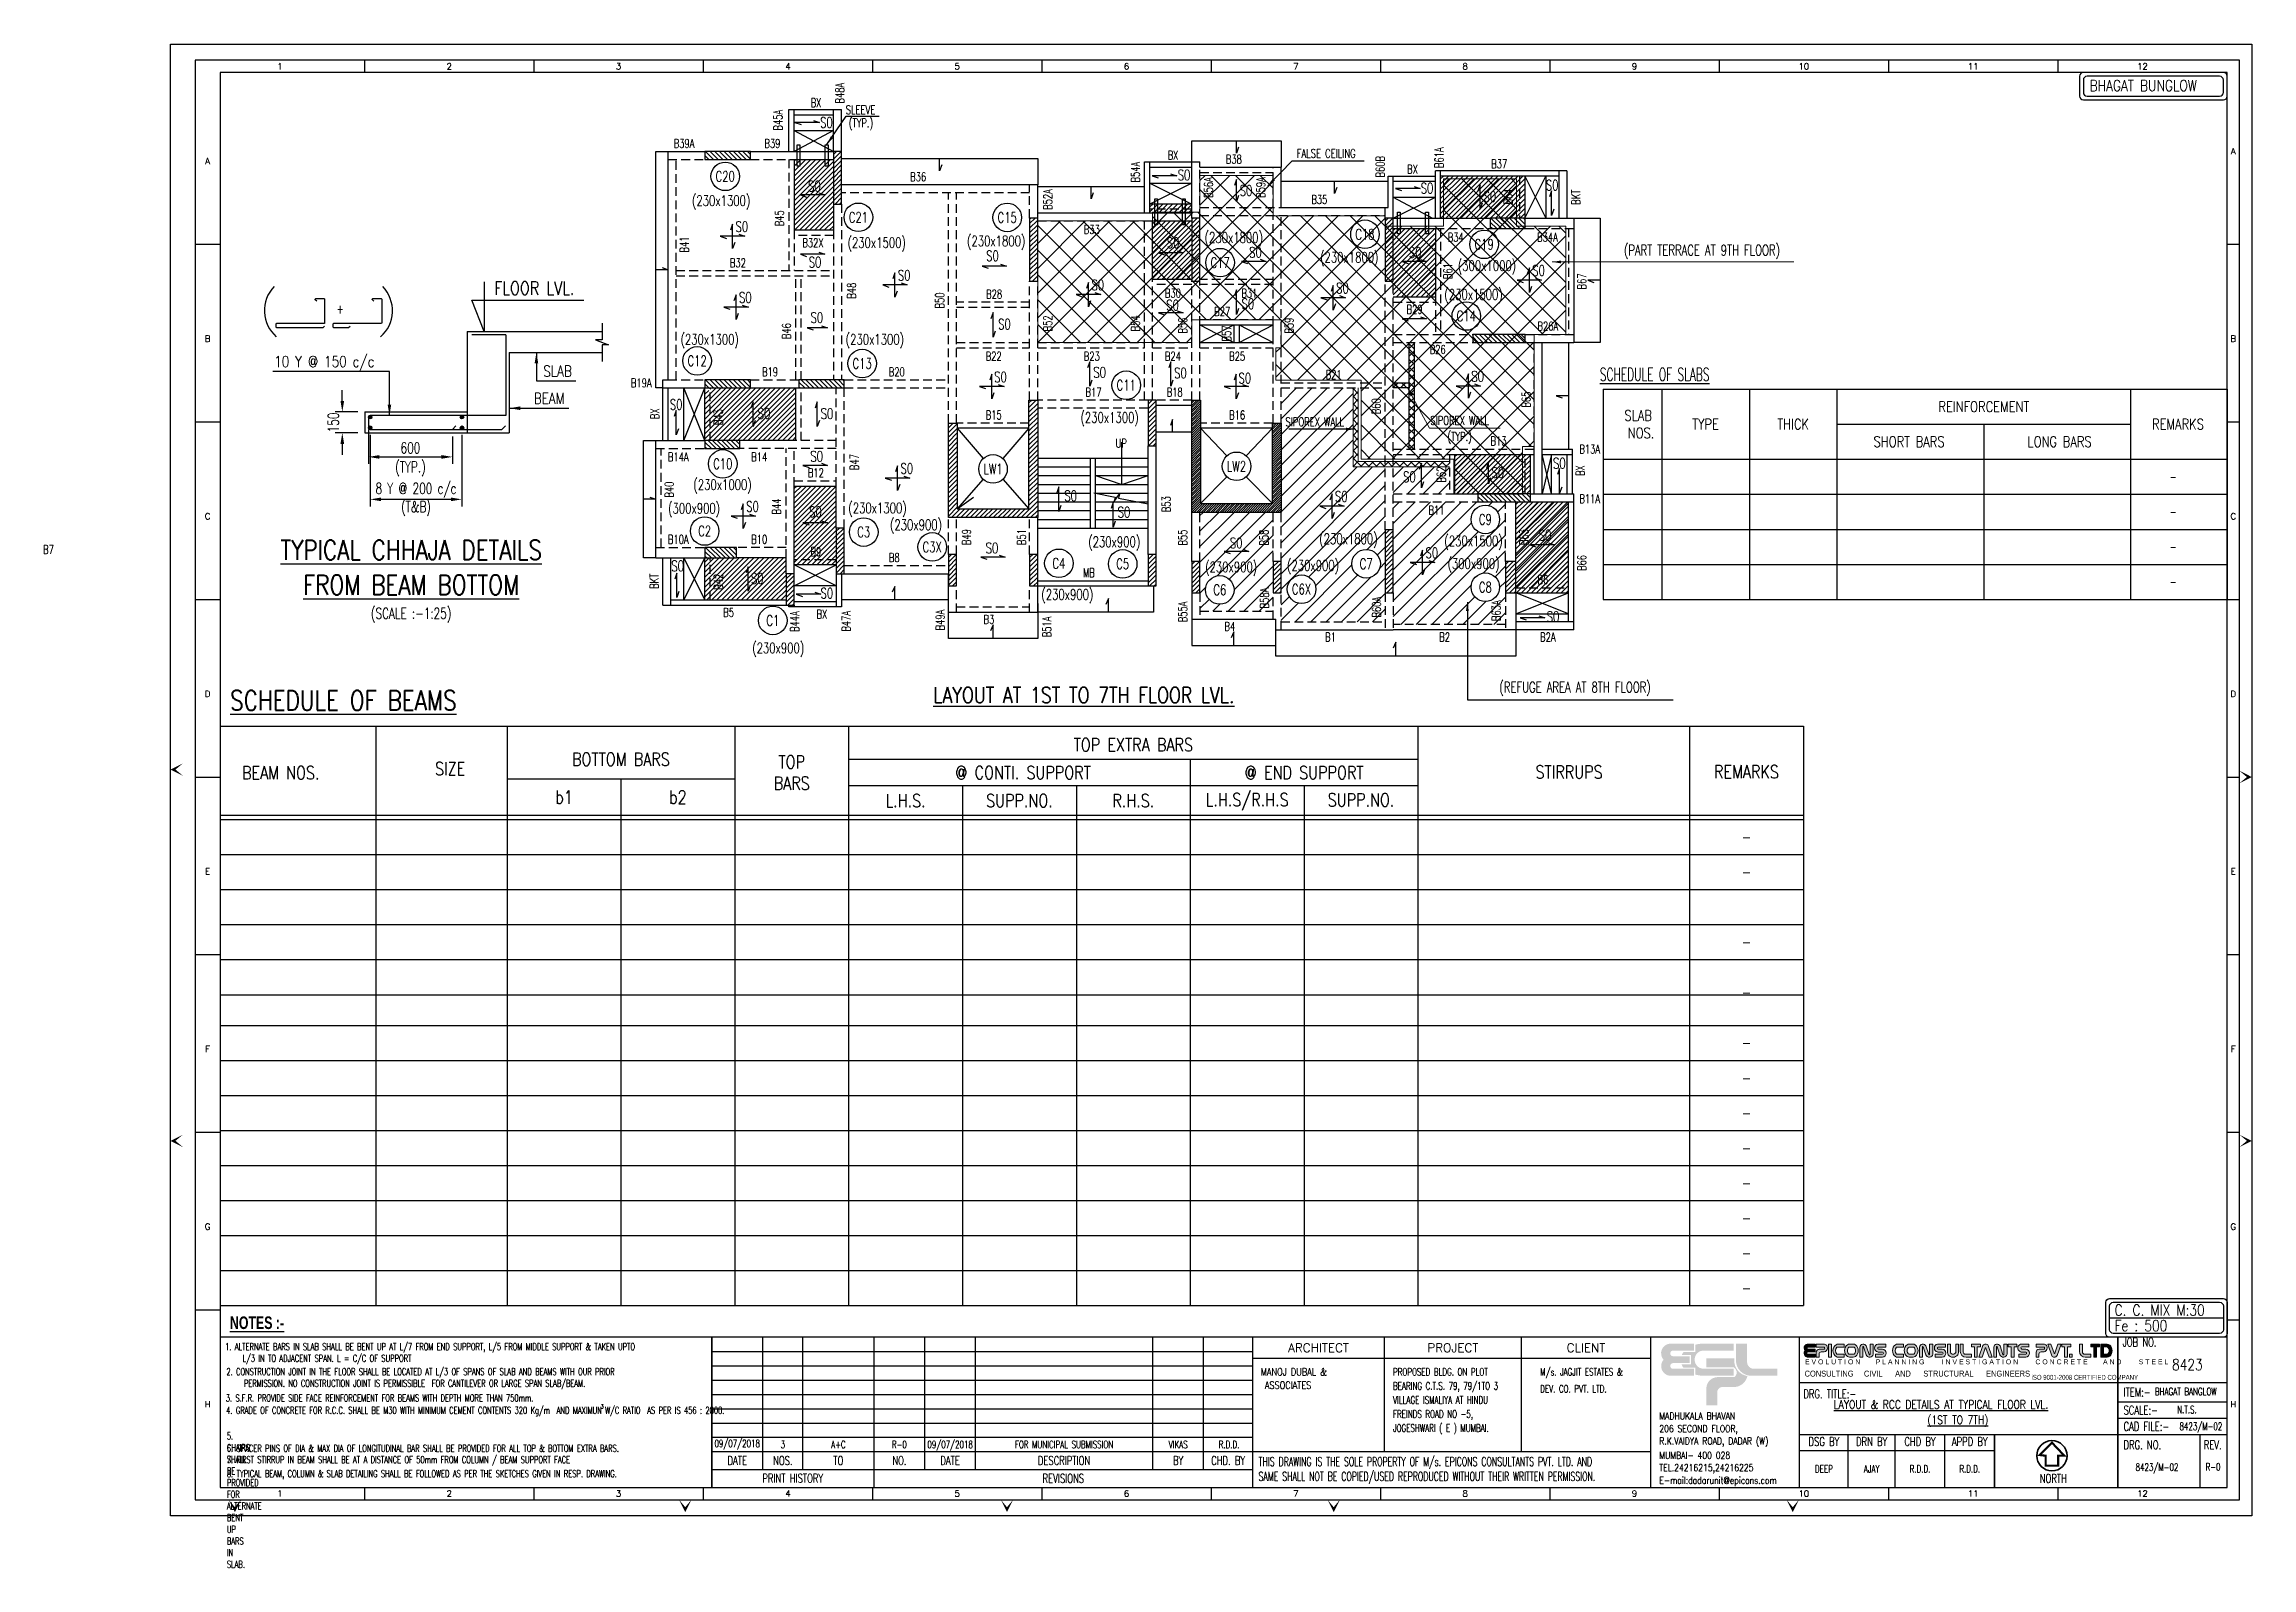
# Model space of a CAD drawing. Header units: millimetres. Extents: x 2659630 to 6742168, y -2425387 to -732288.
# Drawn here: x 3409906 to 3472920, y -791341 to -747855 of the extents above; entities that cross this region are included whole.
import ezdxf
from ezdxf.enums import TextEntityAlignment as Align

# ---------------------------------------------------------------- set-up
doc = ezdxf.new("R2010")
doc.units = ezdxf.units.MM
doc.header["$PDMODE"] = 35
doc.header["$PDSIZE"] = -25
doc.linetypes.add('Hidden', pattern=[7.14375, 4.7625, -2.38125])
doc.linetypes.add('HIDDEN2', pattern=[0.1875, 0.125, -0.0625])
for name, color, linetype, lineweight in [('00 ECPL LOGO', 250, 'Continuous', 20), ('00 ELEV-2', 9, 'Continuous', 30), ('col hatch', 234, 'Continuous', 0), ('Line 08', 1, 'Continuous', 15), ('TEXT', 150, 'Continuous', 25)]:
    doc.layers.add(name, color=color, linetype=linetype, lineweight=lineweight)
for name, color, linetype in [('FRAME TABLE', 5, 'Continuous'), ('LEVEL SECTION', 3, 'Continuous'), ('PNA', 8, 'Continuous'), ('S-BEAM INNER', 4, 'HIDDEN2'), ('S-BEAM NO', 3, 'Continuous'), ('S-BEAM OUTER', 4, 'Continuous'), ('S-BRECK LINE', 8, 'Continuous'), ('S-COLUMN', 1, 'Continuous'), ('S-COLUMN CIRCLE', 9, 'Continuous'), ('S-COLUMN HATCH', 8, 'Continuous'), ('S-COLUMN NO', 2, 'Continuous'), ('S-COLUMN SIZES', 2, 'Continuous'), ('S-CUT LINE', 8, 'Continuous'), ('S-DIM-1', 5, 'Continuous'), ('S-FILLING', 9, 'Continuous'), ('S-GRIDE NO', 1, 'Continuous'), ('S-LEVEL SECTION', 3, 'Continuous'), ('S-REINFORCEMENT', 6, 'Continuous'), ('S-SCHEDULE LINE-1', 7, 'Continuous'), ('S-SIPOREX WALL', 5, 'Continuous'), ('S-SLAB MARK', 3, 'Continuous'), ('S-SLAB NO', 3, 'Continuous'), ('S-STAIRCASE', 5, 'Continuous'), ('S-SUNK', 9, 'Continuous'), ('S-TEXT', 2, 'Continuous'), ('S-TEXT-1', 4, 'Continuous'), ('S-TITIL', 6, 'Continuous'), ('S-TITLE', 6, 'Continuous'), ('SCH-LINE', 7, 'Continuous'), ('SCHEDULE LINE', 7, 'Continuous'), ('TEXT (SHEET)', 4, 'Continuous'), ('TEXT MIDIUM', 2, 'Continuous'), ('TEXT NORMAL', 4, 'Continuous'), ('TEXT SCHEDULE SLAB', 4, 'Continuous'), ('TEXT1', 4, 'Continuous'), ('TITLE', 6, 'Continuous')]:
    doc.layers.add(name, color=color, linetype=linetype)
doc.styles.add('Arial_B_1', font='arialbd.ttf', dxfattribs={"height": 100.682842})
doc.styles.add('ROMANS', font='r.shx', dxfattribs={"width": 0.7})
doc.styles.add('SEC. TEXT', font='arial.ttf', dxfattribs={"height": 180})
doc.dimstyles.new('dim100', dxfattribs={"dimtxt": 250, "dimasz": 250, "dimexe": 200, "dimexo": 200, "dimgap": 100, "dimtad": 1, "dimdec": 0, "dimrnd": 1, "dimzin": 0, "dimdsep": 46, "dimtxsty": 'ROMANS', "dimcen": 0, "dimclrd": 5, "dimclre": 5, "dimclrt": 4, "dimadec": 0, "dimazin": 0, "dimtfac": 1, "dimtdec": 0, "dimtix": 1, "dimtofl": 0, "dimtmove": 2, "dimatfit": 3, "dimfxl": 1, "dimtolj": 1, "dimtzin": 0, "dimlwd": -1, "dimlwe": -1, "dimarcsym": 0})
doc.dimstyles.new('dim25', dxfattribs={"dimtxt": 250, "dimasz": 250, "dimexe": 200, "dimexo": 200, "dimgap": 100, "dimtad": 1, "dimdec": 0, "dimlfac": 0.25, "dimzin": 0, "dimdsep": 46, "dimtxsty": 'ROMANS', "dimcen": 0, "dimclrd": 5, "dimclre": 5, "dimclrt": 4, "dimadec": 0, "dimazin": 0, "dimtfac": 1, "dimtdec": 0, "dimtix": 1, "dimtofl": 0, "dimtmove": 2, "dimatfit": 3, "dimfxl": 1, "dimtolj": 1, "dimtzin": 0, "dimlwd": -1, "dimlwe": -1, "dimarcsym": 0})
doc.dimstyles.new('dim66.67(1.5)', dxfattribs={"dimtxt": 250, "dimasz": 250, "dimexe": 200, "dimexo": 200, "dimgap": 100, "dimtad": 1, "dimdec": 0, "dimlfac": 0.666666, "dimzin": 0, "dimdsep": 46, "dimtxsty": 'ROMANS', "dimcen": 0, "dimclrd": 5, "dimclre": 5, "dimclrt": 4, "dimadec": 0, "dimazin": 0, "dimtfac": 1, "dimtdec": 0, "dimtix": 1, "dimtofl": 0, "dimtmove": 2, "dimatfit": 3, "dimfxl": 1, "dimtolj": 1, "dimtzin": 0, "dimlwd": -1, "dimlwe": -1, "dimarcsym": 0})
pattern_1 = [(45, (3180892.7, -487552.66), (-70.710678, 70.710678), [])]
pattern_2 = [(45, (2799309.92, -529710.87), (-70.710678, 70.710678), [])]
pattern_3 = [(45, (3180892.7, -487552.66), (-110.485435, 110.485435), []), (135, (3180892.7, -487552.66), (-110.485435, -110.485435), [])]

msp = doc.modelspace()

# ---------------------------------------------------------------- texts
at = {"layer": 'S-BEAM NO', "style": 'ROMANS', "width": 0.7}
for s, p in [('B48A', (3432617.413, -749253.52, 19.417)), ('B45A', (3430852.663, -750024.747, 19.417)), ('B60B', (3448041.423, -751353.521, 19.417)), ('B61A', (3449720.503, -751094.775, 19.417)), ('B54A', (3441054.434, -751507.809, 19.417)), ('B56A', (3443136.788, -751948.31, 19.417)), ('B59A', (3444631.383, -751948.31, 19.417)), ('B52A', (3438550.642, -752288.948, 19.417)), ('B64', (3451692.204, -752203.043, 19.417)), ('BKT', (3453627.925, -752224.208, 19.417)), ('B45', (3430891.586, -752825.334, 19.417)), ('B41', (3428179.132, -753573.922, 19.417)), ('B61', (3449968.188, -754331.617, 19.417)), ('B48', (3432950.642, -754891.427, 19.417)), ('B67', (3453794.655, -754627.206, 19.417)), ('B50', (3435467.737, -755170.691, 19.417)), ('B46', (3431091.586, -756045.334, 19.417)), ('B52', (3438550.642, -755823.938, 19.417)), ('B54', (3441054.434, -755823.938, 19.417)), ('B56', (3442404.434, -755888.568, 19.417)), ('B57', (3443659.616, -756112.476, 19.417)), ('B59', (3445443.304, -755888.568, 19.417)), ('B60', (3447924.434, -758190.084, 19.417)), ('B65', (3452204.1, -757997.93, 19.417)), ('BX', (3427335.046, -758404.954, 19.417)), ('B43', (3429149.132, -758498.441, 19.417)), ('B47', (3433030.642, -759785.806, 19.417)), ('B62', (3449784.569, -760140.363, 19.417)), ('BX', (3453750.384, -760026.15, 19.417)), ('B40', (3427749.132, -760567.695, 19.417)), ('B44', (3430811.586, -761050.334, 19.417)), ('B53', (3441930.642, -760985.806, 19.417)), ('B49', (3436230.642, -761924.062, 19.417)), ('B51', (3437805.591, -761924.062, 19.417)), ('B55', (3442404.434, -761940.084, 19.417)), ('B58', (3444724.434, -761940.084, 19.417)), ('B63', (3452145.792, -761921.916, 19.417)), ('B66', (3453794.655, -762662.206, 19.417)), ('BKT', (3427317.815, -763184.354, 19.417)), ('B42', (3429149.132, -763198.441, 19.417)), ('B58A', (3444738.479, -763662.692, 19.417)), ('B60A', (3447935.345, -763925.03, 19.417)), ('B63A', (3451350.323, -764025.078, 19.417)), ('B44A', (3431328.663, -764333.847, 19.417)), ('B47A', (3432795.912, -764326.958, 19.417)), ('B49A', (3435480.608, -764289.734, 19.417)), ('B51A', (3438526.739, -764488.709, 19.417)), ('B55A', (3442404.434, -764059.986, 19.417))]:
    msp.add_text(s, height=250, rotation=90, dxfattribs=at).set_placement(p, align=Align.MIDDLE_CENTER)
for s, p in [('BX', (3431938.129, -749523.656, 19.417)), ('B39A', (3428169.83, -750687.905, 19.417)), ('B39', (3430691.624, -750687.905, 19.417)), ('BX', (3442128.129, -751023.656, 19.417)), ('B38', (3443863.715, -751137.905, 19.417)), ('B36', (3434853.648, -751637.905, 19.417)), ('BX', (3448963.129, -751423.656, 19.417)), ('B37', (3451438.129, -751273.656, 19.417)), ('B35', (3446304.124, -752287.905, 19.417)), ('B33', (3439808.886, -753142.642, 19.417)), ('B32X', (3431850.817, -753521.832, 19.417)), ('B34', (3450197.653, -753365.469, 19.417)), ('B34A', (3452816.724, -753362.642, 19.417)), ('B32', (3429707.306, -754095.169, 19.417)), ('B28', (3437022.384, -754987.905, 19.417)), ('B30', (3442123.886, -754962.642, 19.417)), ('B31', (3444305.995, -754962.642, 19.417)), ('B27', (3443532.144, -755487.905, 19.417)), ('B29', (3449023.015, -755422.204, 19.417)), ('B26A', (3452826.174, -755901.204, 19.417)), ('B22', (3437008.886, -756762.642, 19.417)), ('B23', (3439808.886, -756762.642, 19.417)), ('B24', (3442123.886, -756762.642, 19.417)), ('B25', (3443958.886, -756762.642, 19.417)), ('B26', (3449681.161, -756570.073, 19.417)), ('B19A', (3426948.761, -757522.801, 19.417)), ('B19', (3430623.713, -757207.905, 19.417)), ('B20', (3434241.994, -757207.905, 19.417)), ('B21', (3446711.994, -757287.905, 19.417)), ('B17', (3439858.886, -757787.905, 19.417)), ('B18', (3442173.886, -757787.905, 19.417)), ('B15', (3437008.886, -758437.905, 19.417)), ('B16', (3443958.886, -758437.905, 19.417)), ('B13', (3451419.359, -759181.204, 19.417)), ('B13A', (3454021.044, -759411.342, 19.417)), ('B14A', (3428006.339, -759634.365, 19.417)), ('B14', (3430316.339, -759634.365, 19.417)), ('B12', (3431933.886, -760087.905, 19.417)), ('B11', (3449647.982, -761151.243, 19.417)), ('B11A', (3454021.044, -760829.77, 19.417)), ('B7', (3410029.574, -762277.392, 19.417)), ('B10A', (3428006.339, -761987.905, 19.417)), ('B10', (3430316.339, -761987.905, 19.417)), ('B9', (3431933.886, -762337.905, 19.417)), ('B8', (3434171.339, -762507.905, 19.417)), ('MB', (3439725.268, -762937.905, 19.417)), ('B6', (3452686.528, -763137.905, 19.417)), ('B5', (3429442.564, -764073.379, 19.417)), ('BX', (3432107.564, -764123.379, 19.417)), ('B3', (3436872.611, -764273.379, 19.417)), ('B4', (3443747.611, -764473.379, 19.417)), ('B1', (3446622.611, -764773.379, 19.417)), ('B2', (3449880.383, -764773.379, 19.417)), ('B2A', (3452826.325, -764773.379, 19.417))]:
    msp.add_text(s, height=250, dxfattribs=at).set_placement(p, align=Align.MIDDLE_CENTER)
at = {"layer": 'S-COLUMN NO', "style": 'ROMANS', "width": 0.7}
for s, p in [('C20', (3429346.021, -751627.358, 19.417)), ('C21', (3433147.094, -752796.594, 19.417)), ('C15', (3437394.686, -752800.855, 19.417)), ('C18', (3447606.166, -753280.716, 19.417)), ('C19', (3451007.648, -753568.538, 19.417)), ('C17', (3443472.262, -754089.987, 19.417)), ('C14', (3450498.739, -755613.489, 19.417)), ('C12', (3428544.124, -756893.86, 19.417)), ('C13', (3433254.602, -756969.269, 19.417)), ('C11', (3440791.086, -757588.344, 19.417)), ('C10', (3429275.656, -759832.757, 19.417)), ('LW1', (3436990.506, -759977.533, 19.417)), ('LW2', (3443940.506, -759902.533, 19.417)), ('C2', (3428758.861, -761750.322, 19.417)), ('C3', (3433300.027, -761779.665, 19.417)), ('C9', (3451041.699, -761418.714, 19.417)), ('C3X', (3435254.328, -762203.765, 19.417)), ('C4', (3438869.375, -762671.397, 19.417)), ('C5', (3440691.211, -762688.371, 19.417)), ('C7', (3447639.933, -762684.668, 19.417)), ('C6', (3443462.669, -763430.137, 19.417)), ('C6X', (3445796.048, -763409.769, 19.417)), ('C8', (3451041.699, -763352.785, 19.417)), ('C1', (3430703.443, -764303.152, 19.417))]:
    msp.add_text(s, height=300, dxfattribs=at).set_placement(p, align=Align.MIDDLE)
at = {"layer": 'S-COLUMN SIZES', "style": 'ROMANS', "width": 0.7}
for s, p in [('(230x1300)', (3429229.615, -752341.754, 19.417)), ('(230x1500)', (3433669.682, -753540.182, 19.417)), ('(230x1800)', (3437080.739, -753492.757, 19.417)), ('(230x1800)', (3443862.169, -753396.454, 19.417)), ('(PART TERRACE AT 9TH FLOOR)', (3457225.043, -753754.445, 19.417)), ('(230x1800)', (3447158.85, -753959.805, 19.417)), ('(300x1000)', (3451088.697, -754197.681, 19.417)), ('(230x1500)', (3450705.902, -755020.472, 19.417)), ('(230x1300)', (3428902.682, -756299.657, 19.417)), ('(230x1300)', (3433617.726, -756299.657, 19.417)), ('(230x1300)', (3440318.546, -758531.513, 19.417)), ('(230x1000)', (3429270.178, -760447.342, 19.417)), ('(300x900)', (3428457.591, -761122.778, 19.417)), ('(230x1300)', (3433693.011, -761116.122, 19.417)), ('(230x900)', (3434791.342, -761595.234, 19.417)), ('(230x1800)', (3447135.134, -761996.411, 19.417)), ('(230x1500)', (3450705.902, -762056.098, 19.417)), ('(230x900)', (3440449.895, -762080.417, 19.417)), ('(300x900)', (3450705.902, -762703.653, 19.417)), ('(230x900)', (3443787.351, -762795.958, 19.417)), ('(230x900)', (3446124.597, -762753.138, 19.417)), ('(230x900)', (3439112.055, -763581.486, 19.417)), ('(230x900)', (3430858.985, -765108.439, 19.417)), ('(REFUGE AREA AT 8TH FLOOR)', (3453603.595, -766225.964, 19.417))]:
    msp.add_text(s, height=300, dxfattribs=at).set_placement(p, align=Align.MIDDLE)
at = {"layer": 'S-GRIDE NO', "style": 'Arial_B_1', "width": 0.7}
msp.add_text('%%UNOTES :-', height=359.91353, rotation=360, dxfattribs=at).set_placement((3415209.828, -784524.867, 19.417))
at = {"layer": 'S-LEVEL SECTION', "linetype": 'ByBlock', "lineweight": -2, "style": 'ROMANS', "width": 0.8}
msp.add_text('FLOOR LVL.', height=375, dxfattribs=at).set_placement((3422751.818, -754817.469, 40.426), align=Align.MIDDLE_LEFT)
at = {"layer": 'S-REINFORCEMENT', "color": 5, "style": 'ROMANS', "width": 0.7}
msp.add_text('+', height=250, dxfattribs=at).set_placement((3418257.824, -755414.217, 19.417), align=Align.MIDDLE_LEFT)
at = {"layer": 'S-SLAB NO', "style": 'ROMANS', "width": 0.7}
for p in [(3432053.716, -750240.106, 19.417), (3431710.494, -752056.269, 19.417), (3442261.679, -751740.697, 19.417), (3452769.155, -752029.792, 19.417), (3444031.579, -752180.833, 19.417), (3449197.892, -752115.009, 19.417), (3450991.959, -752354.061, 19.417), (3429639.439, -753211.918, 19.417), (3441950.982, -753673.061, 19.417), (3444300.412, -753946.114, 19.417), (3448857.674, -753951.861, 19.417), (3431729.623, -754225.706, 19.417), (3436793.961, -754045.608, 19.417), (3452381.764, -754466.355, 19.417), (3434274.439, -754601.355, 19.417), (3439799.439, -754876.614, 19.417), (3446784.439, -754966.355, 19.417), (3429739.439, -755233.788, 19.417), (3431782.946, -755811.041, 19.417), (3441935.6, -755454.692, 19.417), (3444085.558, -755414.447, 19.417), (3437135.091, -755995.147, 19.417), (3437024.566, -757503.442, 19.417), (3439853.81, -757368.727, 19.417), (3442158.667, -757388.479, 19.417), (3443997.178, -757539.361, 19.417), (3450642.276, -757485.765, 19.417), (3427765.225, -758291.013, 19.417), (3430272.544, -758546.451, 19.417), (3432069.611, -758549.27, 19.417), (3431775.642, -759768.387, 19.417), (3434349.439, -760116.355, 19.417), (3451218.143, -760236.057, 19.417), (3452973.473, -759965.758, 19.417), (3448694.041, -760353.003, 19.417), (3429945.11, -761200.703, 19.417), (3431739.878, -761352.711, 19.417), (3439024.699, -760894.995, 19.417), (3440547.713, -761361.936, 19.417), (3446749.439, -760916.355, 19.417), (3452565.662, -762018.155, 19.417), (3436780.028, -762384.782, 19.417), (3443752.039, -762241.5, 19.417), (3449334.349, -762522.268, 19.417), (3427808.138, -762895.816, 19.417), (3430080.794, -763255.338, 19.417), (3432067.329, -763674.323, 19.417), (3452794.178, -764345.766, 19.417)]:
    msp.add_text('S0', height=300, dxfattribs=at).set_placement(p)
at = {"layer": 'S-TEXT', "style": 'ROMANS', "width": 0.7}
msp.add_text('UP', height=250, dxfattribs=at).set_placement((3440487.258, -759244.892, 19.417), align=Align.MIDDLE_LEFT)
msp.add_text('(SCALE :-1:25)', height=312.5, dxfattribs=at).set_placement((3420380.938, -764099.441, 19.417), align=Align.MIDDLE_CENTER)
at = {"layer": 'S-TEXT', "style": 'ROMANS', "width": 0.8}
for s, p in [('BOTTOM BARS', (3426368.791, -768450.603, 19.417)), (' BEAM NOS.', (3416556.291, -768836.419, 19.417)), ('SIZE', (3421493.791, -768718.842, 19.417)), ('BARS', (3431243.791, -769135.966, 19.417)), ('TOP', (3431243.791, -768527.939, 19.417)), ('STIRRUPS', (3453431.291, -768814.867, 19.417)), ('REMARKS', (3458493.791, -768807.998, 19.417)), ('b1', (3424743.791, -769531.658, 19.417)), ('b2', (3427993.791, -769531.658, 19.417))]:
    msp.add_text(s, height=375, dxfattribs=at).set_placement(p, align=Align.CENTER)
for s, p in [('TOP EXTRA BARS', (3440993.791, -767849.678, 19.417)), (' @ CONTI. SUPPORT', (3437743.791, -768644.77, 19.417)), ('@ END SUPPORT', (3445868.791, -768644.77, 19.417)), ('L.H.S.', (3434493.791, -769444.492, 19.417)), ('SUPP.NO.', (3437743.791, -769444.492, 19.417)), ('R.H.S.', (3440993.791, -769444.492, 19.417)), ('L.H.S/R.H.S', (3444243.791, -769444.492, 19.417)), ('SUPP.NO.', (3447493.791, -769423.939, 19.417))]:
    msp.add_text(s, height=375, dxfattribs=at).set_placement(p, align=Align.MIDDLE)
at = {"layer": 'S-TEXT-1', "style": 'ROMANS', "width": 0.8}
for s, p in [('10 Y @ 150 c/c', (3416473.186, -756912.762, 19.417)), ('SLAB', (3424153.468, -757186.469, 19.417)), ('BEAM', (3423884.816, -757965.387, 19.417))]:
    msp.add_text(s, height=312.5, dxfattribs=at).set_placement(p, align=Align.MIDDLE_LEFT)
for p in [(3458493.791, -770482.483, 19.417), (3458493.791, -771482.483, 19.417), (3458493.791, -773482.483, 19.417), (3458493.791, -774919.983, 19.417), (3458493.791, -776357.483, 19.417), (3458493.791, -777357.483, 19.417), (3458493.791, -778357.483, 19.417), (3458493.791, -779357.483, 19.417), (3458493.791, -780357.483, 19.417), (3458493.791, -781357.483, 19.417), (3458493.791, -782357.483, 19.417), (3458493.791, -783357.483, 19.417)]:
    msp.add_text('-', height=312.5, dxfattribs=at).set_placement(p, align=Align.MIDDLE)
at = {"layer": 'S-TITIL', "style": 'ROMANS', "width": 0.8}
for s, height, p in [('BHAGAT BUNGLOW', 318.18182, (3468289.22, -749037.957, 19.417)), ('C. C. MIX M:30', 318.18182, (3469001.294, -783984.284, 19.417)), ('Fe : 500', 318.1818, (3469001.294, -784427.891, 19.417))]:
    msp.add_text(s, height=height, dxfattribs=at).set_placement(p, align=Align.MIDDLE_LEFT)
at = {"layer": 'S-TITIL', "style": 'ROMANS'}
for s, height, width, p in [('%%uSCHEDULE OF SLABS', 370.06579, 0.6, (3454305.426, -757466.559, 19.417)), ('%%USCHEDULE OF BEAMS', 562.5, 0.8, (3415214.701, -766866.095, 19.417))]:
    msp.add_text(s, height=height, dxfattribs=dict(at, width=width)).set_placement(p)
at = {"layer": 'S-TITIL', "style": 'ROMANS', "width": 0.8}
for s, p in [('%%UTYPICAL CHHAJA DETAILS', (3420380.938, -762290.848, 19.417)), ('%%UFROM BEAM BOTTOM', (3420380.938, -763286.941, 19.417))]:
    msp.add_text(s, height=562.5, dxfattribs=at).set_placement(p, align=Align.MIDDLE_CENTER)
at = {"layer": 'S-TITLE', "style": 'ROMANS', "width": 0.8}
msp.add_text('%%ULAYOUT AT 1ST TO 7TH FLOOR LVL.', height=450, dxfattribs=at).set_placement((3439582.442, -766432.392, 19.417), align=Align.MIDDLE_CENTER)
at = {"layer": 'TEXT', "color": 2, "style": 'ROMANS'}
for s, height, width, p in [('MANOJ DUBAL & ', 212.12121, 0.8, (3444634.148, -785749.555, 19.417)), ('PROPOSED BLDG. ON PLOT', 212.12121, 0.7, (3448408.144, -785749.555, 19.417)), ('M/s. JAGJIT ESTATES &', 212.12121, 0.7, (3452607.97, -785749.555, 19.417)), (' ASSOCIATES', 212.12121, 0.8, (3444634.148, -786130.408, 19.417)), ('BEARING C.T.S. 79, 79/1TO 3', 212.12121, 0.7, (3448408.144, -786149.828, 19.417)), ('DEV. CO. PVT. LTD.', 212.12121, 0.7, (3452607.97, -786229.576, 19.417)), ('BHAGAT BANGLOW', 212.12121, 0.7, (3470154.672, -786310.286, 19.417)), ('VILLAGE ISMALIYA AT HINDU', 212.12121, 0.7, (3448408.144, -786550.102, 19.417)), ('FREINDS ROAD NO -5, ', 212.12121, 0.7, (3448408.144, -786950.375, 19.417)), ('N.T.S.', 212.1212, 0.7, (3470787.782, -786825.182, 19.417)), ('JOGESHWARI ( E ) MUMBAI. ', 212.12121, 0.7, (3448408.144, -787350.649, 19.417)), ('8423/M-02', 212.1212, 0.7, (3470855.682, -787302.546, 19.417)), ('8423/M-02', 212.1212, 0.7, (3469602.67, -788467.707, 19.417)), ('R-0', 212.1212, 0.7, (3471599.098, -788460.812, 19.417))]:
    msp.add_text(s, height=height, dxfattribs=dict(at, width=width)).set_placement(p, align=Align.MIDDLE_LEFT)
at = {"layer": 'TEXT', "color": 1, "style": 'ROMANS', "width": 0.8}
msp.add_text('8423', height=318.1818, dxfattribs=at).set_placement((3471080.683, -785541.379, 19.417), align=Align.MIDDLE_CENTER)
for s, p in [('%%ULAYOUT & RCC DETAILS AT TYPICAL FLOOR LVL.', (3460988.284, -786679.195, 19.417)), ('%%U(1ST TO 7TH)', (3463660.384, -787116.733, 19.417))]:
    msp.add_text(s, height=238.63636, dxfattribs=at).set_placement(p, align=Align.MIDDLE_LEFT)
at = {"layer": 'TEXT', "color": 2, "style": 'ROMANS', "width": 0.7}
for s, height, p in [('09/07/2018', 212.1212, (3429687.911, -787790.677, 19.417)), ('09/07/2018', 212.1212, (3435765.374, -787819.621, 19.417)), ('3', 212.121, (3430991.102, -787819.621, 19.417)), ('A+C', 212.1212, (3432575.528, -787819.621, 19.417)), ('R-0', 212.1212, (3434317.815, -787819.621, 19.417)), ('FOR MUNICIPAL SUBMISSION', 212.12121, (3439017.83, -787819.621, 19.417)), ('VIKAS', 212.1212, (3442275.106, -787819.621, 19.417)), ('R.D.D.', 212.1212, (3443727.485, -787819.621, 19.417)), ('DEEP', 212.1212, (3460705.551, -788517.357, 19.417)), ('AJAY', 212.1212, (3462069.266, -788517.357, 19.417)), ('R.D.D.', 212.1212, (3463448.875, -788517.357, 19.417)), ('R.D.D.', 212.1212, (3464868.585, -788517.357, 19.417))]:
    msp.add_text(s, height=height, dxfattribs=at).set_placement(p, align=Align.MIDDLE_CENTER)
at = {"layer": 'TEXT MIDIUM', "style": 'ROMANS', "width": 0.8}
for s, p in [('REINFORCEMENT', (3465269.942, -758201.867, 19.417)), ('SLAB ', (3455485.707, -758451.867, 19.417)), ('TYPE', (3457329.319, -758701.867, 19.417)), ('THICK', (3459829.319, -758701.867, 19.417)), ('REMARKS', (3470811.734, -758701.867, 19.417)), ('NOS.', (3455485.707, -758951.867, 19.417)), ('SHORT BARS', (3463136.206, -759201.867, 19.417)), ('LONG BARS', (3467432.904, -759201.867, 19.417))]:
    msp.add_text(s, height=300, dxfattribs=at).set_placement(p, align=Align.MIDDLE)
at = {"layer": 'TEXT NORMAL', "style": 'ROMANS', "width": 0.7}
msp.add_text('3', height=120, dxfattribs=at).set_placement((3425789.478, -786794.422, 19.417))
at = {"layer": 'TEXT NORMAL', "char_height": 200, "attachment_point": 1, "style": 'ROMANS'}
for s, insert, width in [('\\pi-500,l500;1. ALTERNATE BARS IN SLAB SHALL BE BENT UP AT L/7 FROM END SUPPORT, L/5 FROM MIDDLE SUPPORT & TAKEN UPTO L/3 IN TO ADJACENT SPAN. L = C/C OF SUPPORT', (3415071.039, -784928.664, 19.417), 12920), ('\\pi-500,l500;{\\W0.7;2. CONSTRUCTION JOINT IN THE FLOOR SHALL BE LOCATED AT L/3 OF SPANS OF SLAB AND BEAMS WITH OUR PRIOR PERMISSION. NO CONSTRUCTION JOINT IS PERMISSIBLE  FOR CANTILEVER OR LARGE SPAN SLAB/BEAM.} ', (3415106.922, -785639.16, 19.417), 12906.66667), ('3. S.F.R. PROVIDE SIDE FACE REINFORCEMENT FOR BEAMS WITH DEPTH MORE THAN 750mm.', (3415089.58, -786393.211, 19.417), 12793.16819), ('\\pxi-2.5,l2.5,t1.25;{\\W0.7;4. GRADE OF CONCRETE FOR R.C.C. SHALL BE M30 WITH MINIMUM CEMENT CONTENTS 320 Kg/m  AND MAXIMUN W/C RATIO  AS PER IS 456 : 2000.}', (3415101.597, -786742.717, 19.417), 13733.33333), ('{\\W0.7;5. CHAIRS SHALL BE PROVIDED FOR ALTERNATE BENT UP BARS IN SLAB.}', (3415120.639, -787473.211, 19.417), 0.56), ('{\\W0.7;7. FIRST STIRRUP IN BEAM SHALL BE AT A DISTANCE OF 50mm FROM COLUMN / BEAM SUPPORT FACE}', (3415120.639, -788156.25, 19.417), 12886.66667), ('{\\W0.7;6. SPACER PINS OF DIA & MAX DIA OF LONGITUDINAL BAR SHALL BE PROVIDED FOR ALL TOP & BOTTOM EXTRA BARS.}', (3415120.639, -787833.211, 19.417), 14051.81604), ('{\\W0.7;8. TYPICAL BEAM, COLUMN & SLAB DETAILING SHALL BE FOLLOWED AS PER THE SKETCHES GIVEN IN RESP. DRAWING.}', (3415120.639, -788553.211, 19.417), 13934.7239)]:
    msp.add_mtext(s, dxfattribs=dict(at, insert=insert, width=width))
at = {"layer": 'TEXT SCHEDULE SLAB', "char_height": 250, "width": 171.42857, "attachment_point": 2, "style": 'ROMANS'}
for insert in [(3470671.976, -760076.867, 19.417), (3470671.976, -760076.867, 19.417), (3470671.976, -761076.867, 19.417), (3470671.976, -761076.867, 19.417), (3470671.976, -762076.867, 19.417), (3470671.976, -763076.867, 19.417)]:
    msp.add_mtext('-', dxfattribs=dict(at, insert=insert))
at = {"layer": 'TEXT1', "style": 'ROMANS', "width": 0.7}
for s, p in [('SLEEVE', (3432789.11, -749728.592, 19.417)), ('(TYP.)', (3432872.697, -750101.879, 19.417)), ('FALSE CEILING', (3445659.503, -750974.055, 19.417)), ('SIPOREX WALL', (3445337.375, -758635.551, 19.417)), ('SIPOREX WALL', (3449473.398, -758593.041, 19.417)), ('(TYP.)', (3449960.217, -759050.829, 19.417))]:
    msp.add_text(s, height=250, dxfattribs=at).set_placement(p, align=Align.MIDDLE_LEFT)

# ---------------------------------------------------------------- blocks, each defined once
blk = doc.blocks.new('ecpl logo')
at = {"layer": '00 ECPL LOGO'}
for color, points in [(256, [(351, -827, 0.621111), (586, -1401), (1442, -1401), (1442, -1151), (682, -1151, -0.917622), (682, -948), (1285, -948), (1285, -702), (682, -702, -0.926164), (682, -501), (1442, -501), (1442, -251), (581, -251, 0.621111), (351, -827)]), (140, [(1887, -779), (1887, -1102), (2862, -1102, -0.232111), (2971, -1281, -0.194401), (2883, -1450), (2269, -1450, 0.364674), (1887, -1802), (1887, -2463), (2269, -2463), (2269, -1996, -0.414214), (2462, -1802), (2899, -1802, 0.338499), (3350, -1412, -0.371272), (2877, -839), (2877, -779)]), (152, [(2940, -251), (2940, -863, 0.384329), (3453, -1401), (4422, -1401), (4422, -1151), (3582, -1151, -0.414214), (3340, -908), (3340, -251)])]:
    blk.add_hatch(color=color, dxfattribs=at).paths.add_polyline_path(points)
h = blk.add_hatch(color=253, dxfattribs=at)
h.dxf.hatch_style = 1
h.paths.add_polyline_path([(995, -993, 0.07148), (1056, -1106), (1486, -1106), (1486, -1356, 0.065387), (1776, -1401), (2862, -1401), (2862, -1151), (1776, -1151, -0.910826), (1742, -501), (2862, -501), (2862, -251), (1776, -251, 0.069483), (1486, -291), (1486, -546), (1071, -546, 0.072407), (1003, -657), (1329, -657), (1329, -993)])
blk = doc.blocks.new('EPICONS TITLE')
at = {"layer": '00 ECPL LOGO'}
h = blk.add_hatch(color=4, dxfattribs=at)
h.dxf.hatch_style = 1
h.paths.add_polyline_path([(678, -252), (678, -146), (414, -146, 0.261636), (303, -208, 0.285841), (304, -378, 0.344902), (324, -574, 0.204992), (418, -614), (678, -614), (678, -510), (424, -510, -1), (418, -426), (678, -426), (678, -331), (424, -331, -1), (422, -252)])
h = blk.add_hatch(color=4, dxfattribs=at)
h.dxf.hatch_style = 1
h.paths.add_polyline_path([(1011, -146), (712, -146), (712, -252), (997, -252, -0.440545), (997, -331), (816, -331, 0.414214), (712, -435), (712, -614), (810, -614), (810, -504, -0.414214), (888, -426), (997, -426, 0.757811)])
h.paths.add_polyline_path([(1254, -146), (1153, -146), (1153, -614), (1254, -614)])
h.paths.add_polyline_path([(1708, -146), (1494, -146, 0.154275), (1419, -169, 0.519672), (1419, -591, 0.154275), (1494, -614), (1708, -614), (1708, -510), (1472, -510, -0.210356), (1452, -502, -0.388707), (1452, -260, -0.210356), (1472, -252), (1708, -252)])
h.paths.add_polyline_path([(2037, -146), (1904, -146, 0.159018), (1828, -171, 0.507969), (1828, -589, 0.159018), (1904, -614), (2037, -614, 0.173791), (2119, -585, 0.472311), (2119, -175, 0.173791)])
h.paths.add_polyline_path([(2046, -252, -0.185052), (2063, -258, -0.445894), (2063, -504, -0.185052), (2046, -510), (1899, -510, -0.185052), (1882, -504, -0.445894), (1882, -258, -0.185052), (1899, -252)], flags=16)
h.paths.add_polyline_path([(2501, -209, 0.723435), (2273, -252), (2273, -614), (2374, -614), (2374, -252, -0.723435), (2399, -241), (2495, -533, 0.724077), (2751, -510), (2751, -146), (2635, -146), (2635, -509, -0.755661), (2603, -519)])
h.paths.add_polyline_path([(3198, -146), (2916, -146, 0.823713), (2916, -429), (3082, -429, -0.713272), (3082, -510), (2830, -510), (2830, -614), (3082, -614, 0.900309), (3082, -324), (2936, -324, -0.746931), (2936, -252), (3198, -252)])
h = blk.add_hatch(color=4, dxfattribs=at)
h.dxf.hatch_style = 1
h.paths.add_polyline_path([(3837, -146), (3623, -146, 0.154275), (3548, -169, 0.519672), (3548, -591, 0.154275), (3623, -614), (3837, -614), (3837, -510), (3600, -510, -0.210932), (3581, -502, -0.385278), (3580, -260, -0.212895), (3599, -252), (3837, -252)])
h.paths.add_polyline_path([(4255, -175, 0.173792), (4173, -146), (4040, -146, 0.159018), (3964, -171, 0.507969), (3964, -589, 0.159018), (4040, -614), (4173, -614, 0.173792), (4255, -585, 0.472311)])
h.paths.add_polyline_path([(4182, -252, -0.185053), (4199, -258, -0.445893), (4199, -504, -0.185053), (4182, -510), (4035, -510, -0.185053), (4017, -504, -0.445893), (4017, -258, -0.185053), (4035, -252)], flags=16)
h.paths.add_polyline_path([(4406, -252), (4406, -614), (4507, -614), (4507, -252, -0.436861), (4522, -236, -0.319738), (4534, -245), (4629, -533, 0.724077), (4884, -510), (4884, -146), (4768, -146), (4768, -509, -0.755661), (4737, -519), (4635, -209, 0.723435)])
h.paths.add_polyline_path([(5335, -146), (5053, -146, 0.823713), (5053, -429), (5219, -429, -0.713272), (5219, -510), (4967, -510), (4967, -614), (5219, -614, 0.900309), (5219, -324), (5074, -324, -0.746931), (5074, -252), (5335, -252)])
h.paths.add_polyline_path([(5509, -146), (5408, -146), (5408, -452, 0.160106), (5433, -529, 0.505303), (5772, -529, 0.160106), (5797, -452), (5797, -146), (5699, -146), (5699, -451, -0.621318), (5509, -451)])
h.paths.add_polyline_path([(5969, -146), (5862, -146), (5862, -406, 0.414214), (6070, -614), (6267, -614), (6267, -510), (6047, -510, -0.414214), (5969, -432)])
h.paths.add_polyline_path([(6589, -146), (6267, -146), (6267, -249), (6372, -249), (6372, -614), (6473, -614), (6473, -249), (6589, -249)])
h.paths.add_polyline_path([(6863, -194, 0.539211), (6672, -201), (6523, -614), (6641, -614), (6752, -289, -0.708617), (6777, -289), (6894, -614), (7006, -614)])
h.paths.add_polyline_path([(7288, -209, 0.723435), (7059, -252), (7059, -614), (7160, -614), (7160, -252, -0.723435), (7186, -241), (7282, -533, 0.724077), (7538, -510), (7538, -146), (7421, -146), (7421, -509, -0.755661), (7390, -519)])
h.paths.add_polyline_path([(7886, -146), (7579, -146), (7579, -249), (7684, -249), (7684, -614), (7785, -614), (7785, -249), (7886, -249)])
h.paths.add_polyline_path([(8321, -146), (8059, -146, 0.157568), (7983, -170, 0.511532), (7983, -404, 0.157569), (8059, -429), (8206, -429, -0.713272), (8206, -510), (7953, -510), (7953, -614), (8206, -614, 0.900308), (8206, -324), (8065, -324), (8060, -324, -0.722204), (8060, -249), (8321, -249)])
h = blk.add_hatch(color=4, dxfattribs=at)
h.dxf.hatch_style = 1
h.paths.add_polyline_path([(8875, -146), (8576, -146), (8576, -252), (8849, -252, -0.270444), (8871, -265, -0.26297), (8871, -318, -0.270444), (8849, -331), (8680, -331, 0.414214), (8576, -435), (8576, -614), (8674, -614), (8674, -504, -0.414214), (8752, -426), (8861, -426, 0.757811)])
h.paths.add_polyline_path([(9103, -146), (8990, -146), (9133, -566, 0.539211), (9324, -560), (9474, -146), (9356, -146), (9244, -471, -0.708617), (9220, -471)])
h.paths.add_polyline_path([(9814, -146), (9492, -146), (9492, -249), (9597, -249), (9597, -614), (9698, -614), (9698, -249), (9814, -249)])
h.paths.add_polyline_path([(10234, -146), (10128, -146), (10128, -406, 0.414214), (10336, -614), (10533, -614), (10533, -510), (10312, -510, -0.414214), (10234, -432)])
h.paths.add_polyline_path([(9871, -510), (9775, -510), (9775, -614), (9871, -614)])
h = blk.add_hatch(color=4, dxfattribs=at)
h.dxf.hatch_style = 1
h.paths.add_polyline_path([(10533, -146), (10533, -249), (10637, -249), (10637, -614), (10739, -614), (10739, -249), (10839, -249), (10839, -146)])
h.paths.add_polyline_path([(10890, -146), (10890, -614), (11119, -614, 0.189446), (11208, -580, 0.435754), (11208, -181, 0.189446), (11119, -146)])
h.paths.add_polyline_path([(11122, -249, -0.519112), (11122, -510), (10989, -510), (10989, -249)], flags=16)
at = {"layer": '00 ECPL LOGO', "color": 4}
for p, q in [((678, -146), (414, -146)), ((418, -426), (678, -426)), ((678, -510), (418, -510)), ((418, -614), (678, -614)), ((424, -252), (678, -252)), ((678, -331), (424, -331)), ((678, -252), (678, -146)), ((678, -426), (678, -331)), ((678, -614), (678, -510)), ((1011, -146), (712, -146)), ((712, -146), (712, -252)), ((997, -252), (712, -252)), ((712, -435), (712, -614)), ((712, -614), (810, -614)), ((810, -504), (810, -614)), ((997, -331), (816, -331)), ((888, -426), (997, -426)), ((1153, -146), (1254, -146)), ((1153, -146), (1153, -614)), ((1153, -614), (1254, -614)), ((1254, -146), (1254, -614)), ((1472, -252), (1708, -252)), ((1472, -510), (1708, -510)), ((1494, -146), (1708, -146)), ((1494, -614), (1708, -614)), ((1708, -252), (1708, -146)), ((1708, -614), (1708, -510)), ((1899, -252), (2046, -252)), ((1899, -510), (2046, -510)), ((1904, -146), (2037, -146)), ((2037, -614), (1904, -614)), ((2273, -252), (2273, -614)), ((2273, -614), (2374, -614)), ((2374, -252), (2374, -614)), ((2399, -241), (2495, -533)), ((2501, -209), (2603, -519)), ((2614, -614), (2635, -614)), ((2635, -146), (2751, -146)), ((2751, -146), (2635, -146)), ((2635, -146), (2635, -510)), ((2635, -614), (2635, -614)), ((2751, -146), (2751, -510)), ((2751, -252), (2751, -252)), ((2751, -510), (2751, -510)), ((2830, -614), (2830, -510)), ((2830, -510), (3082, -510)), ((2830, -614), (3082, -614)), ((2830, -614), (3082, -614)), ((2916, -146), (3198, -146)), ((3198, -146), (2916, -146)), ((3082, -429), (2916, -429)), ((2936, -252), (3198, -252)), ((3082, -324), (2936, -324)), ((3198, -252), (3198, -146)), ((3599, -252), (3837, -252)), ((3600, -510), (3837, -510)), ((3837, -146), (3623, -146)), ((3623, -614), (3837, -614)), ((3837, -252), (3837, -146)), ((3837, -614), (3837, -510)), ((4035, -252), (4182, -252)), ((4035, -510), (4182, -510)), ((4040, -146), (4173, -146)), ((4040, -614), (4173, -614)), ((4406, -252), (4406, -614)), ((4406, -614), (4507, -614)), ((4406, -614), (4507, -614)), ((4406, -614), (4507, -614)), ((4507, -252), (4507, -614)), ((4534, -245), (4629, -533)), ((4635, -209), (4737, -519)), ((4768, -146), (4884, -146)), ((4768, -146), (4884, -146)), ((4884, -146), (4768, -146)), ((4768, -146), (4768, -510)), ((4884, -146), (4884, -510)), ((4884, -252), (4884, -252)), ((4967, -614), (4967, -510)), ((4967, -510), (5219, -510)), ((4967, -510), (5219, -510)), ((4967, -614), (5219, -614)), ((4967, -614), (5219, -614)), ((4967, -614), (5219, -614)), ((5053, -146), (5335, -146)), ((5053, -146), (5335, -146)), ((5335, -146), (5053, -146)), ((5219, -429), (5053, -429)), ((5074, -252), (5335, -252)), ((5219, -324), (5074, -324)), ((5335, -252), (5335, -146)), ((5408, -146), (5509, -146)), ((5509, -146), (5408, -146)), ((5408, -146), (5408, -452)), ((5509, -146), (5509, -451)), ((5699, -146), (5797, -146)), ((5797, -146), (5699, -146)), ((5699, -146), (5699, -451)), ((5797, -146), (5797, -452)), ((5862, -146), (5969, -146)), ((5969, -146), (5862, -146)), ((5862, -406), (5862, -146)), ((5969, -432), (5969, -146)), ((6047, -510), (6267, -510)), ((6070, -614), (6267, -614)), ((6070, -614), (6267, -614)), ((6267, -146), (6589, -146)), ((6589, -146), (6267, -146)), ((6267, -146), (6267, -249)), ((6267, -249), (6372, -249)), ((6267, -510), (6267, -614)), ((6372, -614), (6372, -249)), ((6372, -614), (6473, -614)), ((6372, -614), (6473, -614)), ((6473, -614), (6473, -249)), ((6473, -249), (6589, -249)), ((6523, -614), (6672, -201)), ((6523, -614), (6641, -614)), ((6589, -146), (6589, -249)), ((6589, -614), (6641, -614)), ((6641, -614), (6752, -289)), ((6894, -614), (6777, -289)), ((7006, -614), (6863, -194)), ((6894, -614), (7006, -614)), ((6894, -614), (7006, -614)), ((7059, -252), (7059, -614)), ((7059, -614), (7160, -614)), ((7059, -614), (7160, -614)), ((7059, -614), (7160, -614)), ((7160, -252), (7160, -614)), ((7186, -241), (7282, -533)), ((7288, -209), (7390, -519)), ((7421, -146), (7538, -146)), ((7421, -146), (7538, -146)), ((7538, -146), (7421, -146)), ((7421, -146), (7538, -146)), ((7421, -146), (7421, -510)), ((7538, -146), (7538, -510)), ((7538, -252), (7538, -252)), ((7538, -510), (7538, -510)), ((7579, -146), (7886, -146)), ((7886, -146), (7579, -146)), ((7579, -146), (7886, -146)), ((7579, -146), (7886, -146)), ((7886, -146), (7579, -146)), ((7579, -146), (7579, -249)), ((7579, -249), (7684, -249)), ((7579, -249), (7684, -249)), ((7684, -614), (7684, -249)), ((7684, -614), (7785, -614)), ((7684, -614), (7785, -614)), ((7684, -614), (7785, -614)), ((7684, -614), (7785, -614)), ((7785, -614), (7785, -249)), ((7785, -249), (7886, -249)), ((7785, -249), (7886, -249)), ((7886, -146), (7886, -249)), ((7953, -614), (7953, -510)), ((7953, -510), (8206, -510)), ((7953, -510), (8206, -510)), ((7953, -510), (8206, -510)), ((7953, -614), (8206, -614)), ((7953, -614), (8206, -614)), ((7953, -614), (8206, -614)), ((7953, -614), (8206, -614)), ((7953, -614), (8206, -614)), ((8040, -146), (8321, -146)), ((8040, -146), (8321, -146)), ((8206, -429), (8040, -429)), ((8321, -146), (8059, -146)), ((8059, -429), (8194, -429)), ((8060, -249), (8321, -249)), ((8206, -324), (8060, -324)), ((8065, -324), (8206, -324)), ((8321, -252), (8321, -146)), ((8875, -146), (8576, -146)), ((8576, -146), (8576, -252)), ((8849, -252), (8576, -252)), ((8576, -435), (8576, -614)), ((8576, -614), (8674, -614)), ((8674, -504), (8674, -614)), ((8849, -331), (8680, -331)), ((8752, -426), (8861, -426)), ((9103, -146), (8990, -146)), ((9103, -146), (8990, -146)), ((8990, -146), (9133, -566)), ((9103, -146), (9220, -471)), ((9356, -146), (9244, -471)), ((9474, -146), (9324, -560)), ((9474, -146), (9356, -146)), ((9408, -146), (9356, -146)), ((9474, -146), (9356, -146)), ((9492, -146), (9814, -146)), ((9814, -146), (9492, -146)), ((9492, -146), (9814, -146)), ((9492, -146), (9814, -146)), ((9492, -146), (9814, -146)), ((9492, -146), (9492, -249)), ((9492, -249), (9597, -249)), ((9492, -249), (9597, -249)), ((9597, -614), (9597, -249)), ((9597, -614), (9698, -614)), ((9597, -614), (9698, -614)), ((9597, -614), (9698, -614)), ((9698, -614), (9698, -249)), ((9698, -249), (9814, -249)), ((9698, -249), (9814, -249)), ((9814, -146), (9814, -249)), ((10128, -146), (10234, -146)), ((10234, -146), (10128, -146)), ((10128, -406), (10128, -146)), ((10234, -432), (10234, -146)), ((10312, -510), (10533, -510)), ((10336, -614), (10533, -614)), ((10336, -614), (10533, -614)), ((10533, -146), (10839, -146)), ((10839, -146), (10533, -146)), ((10533, -146), (10533, -249)), ((10533, -249), (10637, -249)), ((10637, -249), (10533, -249)), ((10533, -510), (10533, -614)), ((10637, -614), (10637, -249)), ((10637, -614), (10739, -614)), ((10637, -614), (10739, -614)), ((10637, -614), (10739, -614)), ((10637, -614), (10739, -614)), ((10653, -614), (10739, -614)), ((10653, -614), (10739, -614)), ((10653, -614), (10739, -614)), ((10653, -614), (10739, -614)), ((10739, -614), (10739, -249)), ((10739, -249), (10839, -249)), ((10739, -249), (10839, -249)), ((10839, -249), (10739, -249)), ((10839, -146), (10839, -249)), ((10890, -146), (11119, -146)), ((10890, -146), (10890, -614)), ((10890, -614), (11119, -614)), ((10989, -249), (10989, -510)), ((10989, -249), (11113, -249)), ((10989, -510), (11113, -510))]:
    blk.add_line(p, q, dxfattribs=at)
blk.add_lwpolyline([(9775, -510), (9871, -510), (9871, -614), (9775, -614)], close=True, dxfattribs=at)
for centre, radius, start, end in [((439, -292), 160, 148.64797, 212.45631), ((439, -464), 160, 147.54369, 223.66124), ((414, -276), 130, 90, 148.64797), ((418, -484), 130, 223.66124, 270), ((421, -468), 42.1, 94.02421, 265.97579), ((423, -291), 39.6, 88.76368, 271.23632), ((816, -435), 104, 90, 180), ((888, -504), 78, 90, 180), ((965, -284), 146, 282.71879, 71.3398), ((961, -291), 53.7, 312.44874, 47.55126), ((1567, -380), 257, 125.08074, 234.91926), ((1584, -381), 179, 137.51709, 222.48291), ((1494, -276), 130, 90, 125.08074), ((1494, -484), 130, 234.91926, 270), ((1472, -278), 26, 90, 137.51709), ((1472, -484), 26, 222.48291, 270), ((1981, -380), 259, 126.14172, 233.85828), ((1992, -381), 165, 131.93642, 228.06358), ((1904, -276), 130, 90, 126.14172), ((1904, -484), 130, 233.85828, 270), ((1899, -278), 26, 90, 131.93642), ((1899, -484), 26, 228.06358, 270), ((2037, -276), 130, 50.56378, 90), ((2037, -484), 130, 270, 309.43622), ((2046, -278), 26, 48.06358, 90), ((2046, -484), 26, 270, 311.93642), ((1953, -381), 165, 311.93642, 48.06358), ((1951, -380), 265, 309.43622, 50.56378), ((2394, -268), 122, 28.74999, 172.28311), ((2388, -251), 14.5, 40.01913, 183.55226), ((2619, -479), 135, 203.2219, 346.75502), ((2618, -510), 17.1, 214.07961, 357.61273), ((2944, -287), 144, 101.04253, 258.95747), ((2947, -288), 37.6, 106.48558, 253.51442), ((3067, -469), 146, 276.00604, 83.99396), ((3068, -470), 43.1, 289.00161, 70.99839), ((3696, -380), 257, 125.08074, 234.91926), ((3714, -381), 180, 138.07412, 222.35635), ((3623, -276), 130, 90, 125.08074), ((3623, -484), 130, 234.91926, 270), ((3599, -278), 26, 90, 138.07412), ((3600, -484), 26, 222.35635, 270), ((4116, -380), 259, 126.14172, 233.85828), ((4127, -381), 165, 131.93642, 228.06358), ((4040, -276), 130, 90, 126.14172), ((4040, -484), 130, 233.85828, 270), ((4035, -278), 26, 90, 131.93642), ((4035, -484), 26, 228.06358, 270), ((4173, -276), 130, 50.56378, 90), ((4173, -484), 130, 270, 309.43622), ((4182, -278), 26, 48.06358, 90), ((4182, -484), 26, 270, 311.93642), ((4089, -381), 165, 311.93642, 48.06358), ((4087, -380), 265, 309.43622, 50.56378), ((4527, -268), 122, 28.74999, 172.28311), ((4522, -251), 14.5, 89.15773, 183.55226), ((4522, -249), 13, 18.23344, 89.15773), ((4753, -479), 135, 203.2219, 346.85165), ((4751, -510), 17.1, 214.07961, 357.61273), ((5081, -287), 144, 101.04253, 258.95747), ((5084, -288), 37.6, 106.48558, 253.51442), ((5204, -469), 146, 276.00604, 83.99396), ((5205, -470), 43.1, 289.00161, 70.99839), ((5538, -452), 130, 180, 216.38482), ((5602, -404), 210, 216.38482, 323.61518), ((5604, -405), 106, 206.29314, 333.70686), ((5667, -452), 130, 323.61518, 0), ((6070, -406), 208, 180, 270), ((6047, -432), 78, 180, 270), ((6770, -260), 114, 35.16598, 148.50219), ((6764, -294), 13, 19.76646, 161.05459), ((7181, -268), 122, 28.74999, 172.28311), ((7175, -251), 14.5, 40.01913, 183.55226), ((7406, -479), 135, 203.2219, 346.75502), ((7404, -510), 17.1, 214.07961, 357.61273), ((8067, -287), 144, 125.81796, 234.18198), ((8059, -276), 130, 90, 125.81796), ((8059, -299), 130, 234.18198, 270), ((8072, -286), 39.3, 108.32609, 238.19572), ((8065, -298), 26, 238.19572, 270), ((8190, -469), 146, 276.00604, 83.99396), ((8192, -470), 43.1, 289.00161, 70.99839), ((8680, -435), 104, 90, 180), ((8752, -504), 78, 90, 180), ((8849, -278), 26, 29.46718, 90), ((8849, -305), 26, 270, 330.53282), ((8829, -284), 146, 282.71879, 71.3398), ((8824, -291), 53.7, 330.53282, 29.46718), ((9227, -500), 114, 215.16598, 328.50219), ((9232, -467), 13, 199.76646, 341.05459), ((10336, -406), 208, 180, 270), ((10312, -432), 78, 180, 270), ((11113, -275), 26, 51.48158, 90), ((11113, -484), 26, 270, 308.51842), ((11119, -276), 130, 47.09074, 90), ((11119, -484), 130, 270, 312.90926), ((11030, -380), 160, 308.51842, 51.48158), ((11023, -380), 272, 312.90926, 47.09074)]:
    blk.add_arc(centre, radius, start, end, dxfattribs=at)
at = {"layer": '00 ECPL LOGO', "color": 4, "style": 'SEC. TEXT'}
for s, height, width, p in [('E V O L U T I O N        P L A N N I N G         I N V E S T I G A T I O N         C O N C R E T E        A N D         S T E E L', 177.202, 0.8, (308, -869)), ('CONSULTING     CIVIL      AND      STRUCTURAL      ENGINEERS', 212.64, 0.9, (294, -1308)), ('iSO 9001-2008 CERTIFIED COMPANY', 177.2, 0.7, (8411, -1424))]:
    blk.add_text(s, height=height, dxfattribs=dict(at, width=width)).set_placement(p)
blk = doc.blocks.new('FOLDER')
at = {"layer": 'PNA'}
for points in [[(-1250, 2500), (0, 0), (0, 1000)], [(1250, 2500), (0, 0), (0, 1000)]]:
    blk.add_solid(points, dxfattribs=at)
blk = doc.blocks.new('A2_SHEET')
at = {"color": 1}
for p, q in [((58702, 4994), (1413, 4994)), ((46499, 3703), (58702, 3703)), ((46499, 2214), (58702, 2214)), ((15443, 1726), (30941, 1726)), ((46499, 1759), (52066, 1759)), ((15443, 1218), (30890, 1218))]:
    blk.add_line(p, q, dxfattribs=at)
at = {"color": 5, "linetype": 'ByBlock', "lineweight": -2}
for p, q in [((15451, 4586), (30890, 4586)), ((15451, 4177), (30890, 4177)), ((15451, 3769), (30890, 3769)), ((15451, 3360), (30890, 3360)), ((15451, 2952), (30890, 2952)), ((15451, 2543), (30890, 2543)), ((55595, 3146), (58702, 3146)), ((55595, 2680), (58702, 2680)), ((15451, 2135), (30890, 2135)), ((47887, 706), (47887, 2214)), ((49226, 706), (49226, 2214)), ((50646, 706), (50646, 2214)), ((57924, 2214), (57924, 706))]:
    blk.add_line(p, q, dxfattribs=at)
for p, q in [((16910, 1218), (16910, 4994)), ((18047, 1218), (18047, 4994)), ((21531, 1218), (21531, 4994)), ((22974, 1218), (22974, 4994)), ((28036, 1218), (28036, 4994)), ((29489, 1218), (29489, 4994)), ((52066, 706), (52066, 2214))]:
    blk.add_line(p, q)
blk.add_lwpolyline([(4, 41895), (59404, 41895), (59404, -105), (4, -105)], close=True)
at = {"color": 1, "const_width": 40.6}
for points in [[(15451, 716), (15451, 4994)], [(20079, 716), (20079, 4994)], [(30890, 707), (30890, 4994)], [(34646, 1723), (34646, 4994)], [(38557, 1723), (38557, 4994)], [(42247, 706), (42247, 4994)], [(46489, 706), (46489, 4994)], [(55582, 706), (55582, 4994)], [(30890, 4387), (42247, 4387)], [(52066, 706), (52066, 2214)], [(30890, 1723), (42247, 1723)]]:
    blk.add_lwpolyline(points, dxfattribs=at)
at = {"layer": 'PNA'}
for p, q in [((5539, 41438), (5539, 41085)), ((10372, 41438), (10372, 41085)), ((15205, 41438), (15205, 41085)), ((20038, 41438), (20038, 41085)), ((24871, 41438), (24871, 41085)), ((29704, 41438), (29704, 41085)), ((34537, 41438), (34537, 41085)), ((39370, 41438), (39370, 41085)), ((44203, 41438), (44203, 41085)), ((49036, 41438), (49036, 41085)), ((53869, 41438), (53869, 41085)), ((706, 36185), (1413, 36185)), ((58702, 36185), (59055, 36185)), ((706, 31117), (1413, 31117)), ((58702, 31117), (59055, 31117)), ((706, 26048), (1413, 26048)), ((58702, 26048), (59055, 26048)), ((706, 20980), (1413, 20980)), ((58702, 20980), (59055, 20980)), ((706, 15912), (1413, 15912)), ((58702, 15912), (59055, 15912)), ((706, 10843), (1413, 10843)), ((58702, 10843), (59055, 10843)), ((706, 5775), (1413, 5775)), ((58702, 5492), (59055, 5492)), ((5539, 706), (5539, 353)), ((10372, 706), (10372, 353)), ((15205, 706), (15205, 353)), ((20038, 706), (20038, 353)), ((24871, 706), (24871, 353)), ((29704, 706), (29704, 353)), ((34537, 706), (34537, 353)), ((39370, 706), (39370, 353)), ((44203, 706), (44203, 353)), ((49036, 706), (49036, 353)), ((53869, 706), (53869, 353))]:
    blk.add_line(p, q, dxfattribs=at)
at = {"layer": 'PNA', "color": 1}
for points in [[(706, 353), (59055, 353), (59055, 41438), (706, 41438)], [(1413, 706), (58702, 706), (58702, 41085), (1413, 41085)]]:
    blk.add_lwpolyline(points, close=True, dxfattribs=at)
at = {"layer": 'TITLE', "color": 1, "const_width": 60.5}
blk.add_lwpolyline([(53701, 1984), (53347, 1630), (53522, 1609), (53522, 1324), (53880, 1324), (53880, 1609), (54056, 1609)], close=True, dxfattribs=at)
at = {"layer": 'TITLE', "lineweight": 35}
blk.add_circle((53701, 1609), 432, dxfattribs=at)
at = {"layer": '00 ELEV-2', "xscale": 0.7979594387503127, "yscale": 0.7979594387503127, "zscale": 0.7979594387503127}
for name, p in [('ecpl logo', (42336, 5009)), ('EPICONS TITLE', (46407, 4912))]:
    blk.add_blockref(name, p, dxfattribs=at)
at = {"layer": 'PNA', "xscale": 0.1412793173378008, "yscale": 0.1412793173378008, "zscale": 0.1412793173378008}
for p, rotation in [((0, 21192), 270), ((59408, 20980), 90), ((0, 10596), 270), ((59408, 10596), 90)]:
    blk.add_blockref('FOLDER', p, dxfattribs=dict(at, rotation=rotation))
at = {"layer": 'PNA', "xscale": 0.1412793176302189, "yscale": 0.1412793176302189, "zscale": 0.1412793176302189}
for p in [(1837, 0), (14693, 0), (23876, 0), (33201, 0), (46304, 0)]:
    blk.add_blockref('FOLDER', p, dxfattribs=at)
at = {"layer": 'PNA', "style": 'ROMANS'}
for s, height, p in [('1', 177, (3123, 41261)), ('2', 177, (7956, 41261)), ('3', 177, (12789, 41261)), ('4', 177, (17622, 41261)), ('5', 177, (22455, 41261)), ('6', 177, (27288, 41261)), ('7', 177, (32121, 41261)), ('8', 177, (36954, 41261)), ('9', 177, (41787, 41261)), ('10', 176.6, (46620, 41261)), ('11', 176.6, (51453, 41261)), ('12', 176.6, (56286, 41261)), ('A', 177, (1060, 38559)), ('A', 177, (58878, 38842)), ('B', 177, (1060, 33491)), ('B', 177, (58878, 33491)), ('C', 177, (1060, 28422)), ('C', 177, (58878, 28422)), ('D', 177, (1060, 23354)), ('D', 177, (58878, 23354)), ('E', 177, (1060, 18286)), ('E', 177, (58878, 18286)), ('F', 177, (1060, 13217)), ('F', 177, (58878, 13217)), ('G', 177, (1060, 8149)), ('G', 177, (58878, 8149)), ('H', 177, (1060, 3080)), ('H', 177, (58878, 3080)), ('1', 177, (3123, 530)), ('2', 177, (7956, 530)), ('3', 177, (12789, 530)), ('4', 177, (17622, 530)), ('5', 177, (22455, 530)), ('6', 177, (27288, 530)), ('7', 177, (32121, 530)), ('8', 177, (36954, 530)), ('9', 177, (41787, 530)), ('10', 176.6, (46620, 530)), ('11', 176.6, (51453, 530)), ('12', 176.6, (56286, 530))]:
    blk.add_text(s, height=height, dxfattribs=at).set_placement(p, align=Align.MIDDLE)
at = {"layer": 'S-TEXT-1', "style": 'ROMANS', "width": 0.8}
for s, p in [('MADHUKALA BHAVAN', (42495, 2647, 5)), ('206 SECOND FLOOR,', (42495, 2286, 5)), ('R.K.VAIDYA ROAD, DADAR (W)', (42495, 1926, 5)), ('TEL.24216215,24216225', (42495, 1164, 5)), ('MUMBAI- 400 028', (42495, 1524, 5)), ('E-mail:dadarunit@epicons.com', (42495, 803, 5))]:
    blk.add_text(s, height=200, dxfattribs=at).set_placement(p)
at = {"layer": 'TEXT (SHEET)', "color": 2, "style": 'ROMANS'}
for s, p in [('ARCHITECT', (32768, 4691)), ('PROJECT', (36602, 4691)), ('CLIENT', (40402, 4691))]:
    blk.add_text(s, height=250, dxfattribs=at).set_placement(p, align=Align.MIDDLE_CENTER)
at = {"layer": 'TEXT (SHEET)', "color": 4, "style": 'ROMANS'}
for s, width, p in [('JOB NO.', 0.7, (55719, 4724)), ('THIS DRAWING IS THE SOLE PROPERTY OF M/s. EPICONS CONSULTANTS PVT. LTD. AND', 0.65, (31057, 1316)), ('SAME SHALL NOT BE COPIED/USED REPRODUCED WITHOUT THEIR WRITTEN PERMISSION.', 0.65, (31057, 895)), ('NORTH', 0.7, (53355, 837))]:
    blk.add_text(s, height=250, dxfattribs=dict(at, width=width)).set_placement(p)
at = {"layer": 'TEXT (SHEET)', "color": 4, "style": 'ROMANS', "width": 0.7}
for s, p in [('DRG. TITLE:-', (46608, 3374)), ('ITEM:-', (55746, 3425)), ('SCALE:-', (55746, 2913)), ('CAD FILE:-', (55746, 2447)), ('DRG. NO. ', (55746, 1920)), ('REV.', (58036, 1920))]:
    blk.add_text(s, height=250, dxfattribs=at).set_placement(p, align=Align.MIDDLE_LEFT)
for s, p in [('DSG BY', (47193, 2012)), ('DRN BY', (48557, 2012)), ('CHD BY', (49936, 2012)), ('APPD BY', (51356, 2012)), ('DATE', (16177, 1472)), ('NOS.', (17479, 1472)), ('TO', (19063, 1472)), ('NO.', (20805, 1472)), ('DATE', (22253, 1472)), ('DESCRIPTION', (25505, 1472)), ('BY', (28763, 1472)), ('CHD. BY', (30189, 1472)), ('PRINT HISTORY', (17761, 967)), ('REVISIONS', (25484, 963))]:
    blk.add_text(s, height=250, dxfattribs=at).set_placement(p, align=Align.MIDDLE_CENTER)
blk = doc.blocks.new('*D2220')
at = {"layer": 'Defpoints', "color": 0, "ltscale": 1200}
for p in [(3418416, -758352), (3419060, -758352), (3419060, -758952)]:
    blk.add_point(p, dxfattribs=at)
at = {"layer": 'S-DIM-1', "color": 5}
for p, q in [((3418416, -758039), (3418416, -757727)), ((3418860, -758352), (3418216, -758352)), ((3418860, -758952), (3418216, -758952)), ((3418416, -759264), (3418416, -759577))]:
    blk.add_line(p, q, dxfattribs=at)
at = {"layer": 'S-DIM-1', "color": 5, "ltscale": 1200}
for points in [[(3418364, -758039), (3418468, -758039), (3418416, -758352)], [(3418468, -759264), (3418364, -759264), (3418416, -758952)]]:
    blk.add_solid(points, dxfattribs=at)
at = {"layer": 'S-DIM-1', "color": 4, "ltscale": 1200, "insert": (3418160, -758652), "char_height": 312.5, "attachment_point": 5, "rotation": 90, "style": 'ROMANS'}
blk.add_mtext('\\A1;150', dxfattribs=at)
blk = doc.blocks.new('*D2221')
at = {"layer": 'Defpoints', "color": 0, "ltscale": 1200}
for p in [(3419210, -758802), (3421831, -758802), (3419210, -760846)]:
    blk.add_point(p, dxfattribs=at)
at = {"layer": 'S-DIM-1', "color": 5}
for p, q in [((3419210, -759002), (3419210, -761046)), ((3421831, -759002), (3421831, -761046)), ((3421518, -760846), (3419522, -760846))]:
    blk.add_line(p, q, dxfattribs=at)
at = {"layer": 'S-DIM-1', "color": 5, "ltscale": 1200}
for points in [[(3419522, -760794), (3419522, -760898), (3419210, -760846)], [(3421518, -760898), (3421518, -760794), (3421831, -760846)]]:
    blk.add_solid(points, dxfattribs=at)
at = {"layer": 'S-DIM-1', "color": 4, "ltscale": 1200, "insert": (3420520, -760846), "char_height": 312.5, "attachment_point": 5, "style": 'ROMANS'}
blk.add_mtext('\\A1;8 Y @ 200 c/c\\P(T&B)', dxfattribs=at)
blk = doc.blocks.new('*D2222')
at = {"layer": 'Defpoints', "color": 0, "ltscale": 1200}
for p in [(3419160, -758652), (3421560, -758852), (3421560, -759635)]:
    blk.add_point(p, dxfattribs=at)
at = {"layer": 'S-DIM-1', "color": 5}
for p, q in [((3419160, -758852), (3419160, -759835)), ((3421560, -759052), (3421560, -759835)), ((3419472, -759635), (3421247, -759635))]:
    blk.add_line(p, q, dxfattribs=at)
at = {"layer": 'S-DIM-1', "color": 5, "ltscale": 1200}
for points in [[(3419472, -759583), (3419472, -759687), (3419160, -759635)], [(3421247, -759687), (3421247, -759583), (3421560, -759635)]]:
    blk.add_solid(points, dxfattribs=at)
at = {"layer": 'S-DIM-1', "color": 4, "ltscale": 1200, "char_height": 312.5, "attachment_point": 5, "style": 'ROMANS'}
for s, insert in [('\\A1;600', (3420360, -759379)), ('(TYP.)', (3420360, -759973))]:
    blk.add_mtext(s, dxfattribs=dict(at, insert=insert))

# ---------------------------------------------------------------- dimensions: what is measured, and where the dimension line sits
at = {"layer": 'S-DIM-1'}
dim = msp.add_linear_dim(base=(3418416.157, -758351.83, 19.417), p1=(3419059.928, -758951.83, 19.417), p2=(3419059.928, -758351.83, 19.417), angle=90, dimstyle='dim25', override={"dimtxt": 312.5, "dimasz": 312.5, "dimtmove": 0}, dxfattribs=at)
dim.commit()
dim.dimension.update_dxf_attribs({"geometry": '*D2220', "text_midpoint": (3418159.907, -758651.83, 19.417)})
dim = msp.add_linear_dim(base=(3421559.928, -759635.247, 19.417), p1=(3419159.928, -758651.83, 19.417), p2=(3421559.928, -758851.83, 19.417), text='<>\\X(TYP.)', dimstyle='dim25', override={"dimtxt": 312.5, "dimasz": 312.5, "dimtmove": 0}, dxfattribs=at)
dim.commit()
dim.dimension.update_dxf_attribs({"geometry": '*D2222', "text_midpoint": (3420359.928, -759635.247, 19.417)})
dim = msp.add_linear_dim(base=(3419209.928, -760845.601, 19.417), p1=(3421830.941, -758801.83, 19.417), p2=(3419209.928, -758801.83, 19.417), angle=180, text='8 Y @ 200 c/c\\X(T&B)', dimstyle='dim25', override={"dimtxt": 312.5, "dimasz": 312.5, "dimtmove": 0}, dxfattribs=at)
dim.commit()
dim.dimension.update_dxf_attribs({"geometry": '*D2221', "text_midpoint": (3420520.435, -760845.601, 19.417), "dimtype": 160})

# ---------------------------------------------------------------- hatches: boundary and pattern name
at = {"layer": 'S-COLUMN HATCH'}
h = msp.add_hatch(dxfattribs=at)
h.set_pattern_fill('ANSI31', color=256, scale=750, angle=270, style=0)
h.set_pattern_definition([(315, (4721558.01, 1478760.97), (66.2912607, 66.2912607), [])])
h.paths.add_polyline_path([(3428765.506, -750917.533), (3428765.506, -751147.533), (3430065.506, -751147.533), (3430065.506, -750917.533)])
h = msp.add_hatch(dxfattribs=at)
h.set_pattern_fill('ANSI31', color=256, scale=750, angle=180, style=0)
h.set_pattern_definition([(225, (5662344.01, -2044210.03), (66.2912607, -66.2912607), [])])
h.paths.add_polyline_path([(3432435.506, -752417.533), (3432435.506, -750917.533), (3432665.506, -750917.533), (3432665.506, -752417.533)])
h = msp.add_hatch(dxfattribs=at)
h.set_pattern_fill('ANSI31', color=256, scale=750, angle=180, style=0)
h.set_pattern_definition([(225, (5668014.01, -2046110.03), (66.2912607, -66.2912607), [])])
h.paths.add_polyline_path([(3438035.506, -752817.533), (3438035.506, -754617.533), (3438265.506, -754617.533), (3438265.506, -752817.533)])
h = msp.add_hatch(dxfattribs=at)
h.set_pattern_fill('ANSI31', color=256, scale=750, angle=180, style=0)
h.set_pattern_definition([(225, (5672644.01, -2046110.03), (66.2912607, -66.2912607), [])])
h.paths.add_polyline_path([(3442665.506, -754617.533), (3442665.506, -752817.533), (3442895.506, -752817.533), (3442895.506, -754617.533)])
h = msp.add_hatch(dxfattribs=at)
h.set_pattern_fill('ANSI31', color=256, scale=750, angle=180, style=0)
h.set_pattern_definition([(225, (5678094.01, -2046110.03), (66.2912607, -66.2912607), [])])
h.paths.add_polyline_path([(3448185.506, -752817.533), (3448185.506, -754617.533), (3448415.506, -754617.533), (3448415.506, -752817.533)])
h = msp.add_hatch(dxfattribs=at)
h.set_pattern_fill('ANSI31', color=256, scale=750, angle=270, style=0)
h.set_pattern_definition([(315, (4743973.68, 1476860.97), (66.2912607, 66.2912607), [])])
h.paths.add_polyline_path([(3451181.181, -752817.533), (3451181.181, -753117.533), (3452181.181, -753117.533), (3452181.181, -752817.533)])
h = msp.add_hatch(dxfattribs=at)
h.set_pattern_fill('ANSI31', color=256, scale=750, angle=270, style=0)
h.set_pattern_definition([(315, (4743973.68, 1473610.97), (66.2912607, 66.2912607), [])])
h.paths.add_polyline_path([(3450681.181, -756137.533), (3450681.181, -756367.533), (3452181.181, -756367.533), (3452181.181, -756137.533)])
h = msp.add_hatch(dxfattribs=at)
h.set_pattern_fill('ANSI31', color=256, scale=750, angle=270, style=0)
h.set_pattern_definition([(315, (4721558.01, 1472240.97), (66.2912607, 66.2912607), [])])
h.paths.add_polyline_path([(3428765.506, -757437.533), (3428765.506, -757667.533), (3430065.506, -757667.533), (3430065.506, -757437.533)])
h = msp.add_hatch(dxfattribs=at)
h.set_pattern_fill('ANSI31', color=256, scale=750, angle=270, style=0)
h.set_pattern_definition([(315, (4724158.01, 1472240.97), (66.2912607, 66.2912607), [])])
h.paths.add_polyline_path([(3431445.506, -757437.533), (3431445.506, -757667.533), (3432745.506, -757667.533), (3432745.506, -757437.533)])
h = msp.add_hatch(dxfattribs=at)
h.set_pattern_fill('ANSI31', color=256, scale=750, angle=180, style=0)
h.set_pattern_definition([(225, (2799309.92, -529710.87), (66.291261, -66.291261), [])])
h.paths.add_polyline_path([(3435715.506, -761367.533), (3435715.506, -758667.533), (3435965.506, -758667.533), (3435965.506, -761117.533), (3438015.506, -761117.533), (3438015.506, -758017.533), (3438265.506, -758017.533), (3438265.506, -761367.533)])
h = msp.add_hatch(dxfattribs=at)
h.set_pattern_fill('ANSI31', color=256, scale=750, angle=180, style=0)
h.set_pattern_definition([(225, (5671324.01, -2050810.03), (66.2912607, -66.2912607), [])])
h.paths.add_polyline_path([(3441415.506, -758017.533), (3441415.506, -759317.533), (3441645.506, -759317.533), (3441645.506, -758017.533)])
h = msp.add_hatch(dxfattribs=at)
h.set_pattern_fill('ANSI31', color=256, scale=750, angle=180, style=0)
h.set_pattern_definition([(225, (2830079.77, -529710.87), (66.291261, -66.291261), [])])
h.paths.add_polyline_path([(3442665.506, -761217.533), (3442665.506, -758017.533), (3442915.506, -758017.533), (3442915.506, -760967.533), (3444965.506, -760967.533), (3444965.506, -758667.533), (3445215.506, -758667.533), (3445215.506, -761217.533)])
h = msp.add_hatch(dxfattribs=at)
h.set_pattern_fill('ANSI31', color=256, scale=750, angle=180, style=0)
h.set_pattern_definition([(225, (2762832.84, -512439.99), (66.291261, -66.291261), [])])
h.paths.add_polyline_path([(3442665.506, -761217.533), (3442665.506, -758017.533), (3442915.506, -758017.533), (3442915.506, -760967.533), (3444965.506, -760967.533), (3444965.506, -758667.533), (3445215.506, -758667.533), (3445215.506, -761217.533)])
h = msp.add_hatch(dxfattribs=at)
h.set_pattern_fill('ANSI31', color=256, scale=750, angle=270, style=0)
h.set_pattern_definition([(315, (4721558.01, 1470580.97), (66.2912607, 66.2912607), [])])
h.paths.add_polyline_path([(3428765.506, -759167.533), (3428765.506, -759397.533), (3429765.506, -759397.533), (3429765.506, -759167.533)])
h = msp.add_hatch(dxfattribs=at)
h.set_pattern_fill('ANSI31', color=256, scale=750, angle=270, style=0)
h.set_pattern_definition([(315, (4744123.68, 1469060.97), (66.2912607, 66.2912607), [])])
h.paths.add_polyline_path([(3450831.181, -760687.533), (3450831.181, -760917.533), (3452331.181, -760917.533), (3452331.181, -760687.533)])
h = msp.add_hatch(dxfattribs=at)
h.set_pattern_fill('ANSI31', color=256, scale=750, angle=180, style=0)
h.set_pattern_definition([(225, (5662494.01, -2054760.03), (66.2912607, -66.2912607), [])])
h.paths.add_polyline_path([(3432515.506, -761667.533), (3432515.506, -762967.533), (3432745.506, -762967.533), (3432745.506, -761667.533)])
h = msp.add_hatch(dxfattribs=at)
h.set_pattern_fill('ANSI31', color=256, scale=750, angle=180, style=0)
h.set_pattern_definition([(225, (5678094.01, -2055310.03), (66.2912607, -66.2912607), [])])
h.paths.add_polyline_path([(3448185.506, -761717.533), (3448185.506, -763517.533), (3448415.506, -763517.533), (3448415.506, -761717.533)])
h = msp.add_hatch(dxfattribs=at)
h.set_pattern_fill('ANSI31', color=256, scale=750, angle=270, style=0)
h.set_pattern_definition([(315, (4721558.01, 1467460.97), (66.2912607, 66.2912607), [])])
h.paths.add_polyline_path([(3428765.506, -762217.533), (3428765.506, -762517.533), (3429665.506, -762517.533), (3429665.506, -762217.533)])
h = msp.add_hatch(dxfattribs=at)
h.set_pattern_fill('ANSI31', color=256, scale=750, angle=180, style=0)
h.set_pattern_definition([(225, (5665694.01, -2055110.03), (66.2912607, -66.2912607), [])])
h.paths.add_polyline_path([(3435715.506, -762417.533), (3435715.506, -763317.533), (3435945.506, -763317.533), (3435945.506, -762417.533)])
h = msp.add_hatch(dxfattribs=at)
h.set_pattern_fill('ANSI31', color=256, scale=750, angle=180, style=0)
h.set_pattern_definition([(225, (5668014.01, -2055110.03), (66.2912607, -66.2912607), [])])
h.paths.add_polyline_path([(3438035.506, -762417.533), (3438035.506, -763317.533), (3438265.506, -763317.533), (3438265.506, -762417.533)])
h = msp.add_hatch(dxfattribs=at)
h.set_pattern_fill('ANSI31', color=256, scale=750, angle=180, style=0)
h.set_pattern_definition([(225, (5671324.01, -2055110.03), (66.2912607, -66.2912607), [])])
h.paths.add_polyline_path([(3441415.506, -762417.533), (3441415.506, -763317.533), (3441645.506, -763317.533), (3441645.506, -762417.533)])
h = msp.add_hatch(dxfattribs=at)
h.set_pattern_fill('ANSI31', color=256, scale=750, angle=180, style=0)
h.set_pattern_definition([(225, (5660994.01, -2055660.03), (66.2912607, -66.2912607), [])])
h.paths.add_polyline_path([(3431085.506, -762967.533), (3431085.506, -763867.533), (3431315.506, -763867.533), (3431315.506, -762967.533)])
h = msp.add_hatch(dxfattribs=at)
h.set_pattern_fill('ANSI31', color=256, scale=750, angle=180, style=0)
h.set_pattern_definition([(225, (5672644.01, -2055310.03), (66.2912607, -66.2912607), [])])
h.paths.add_polyline_path([(3442665.506, -762617.533), (3442665.506, -763517.533), (3442895.506, -763517.533), (3442895.506, -762617.533)])
h = msp.add_hatch(dxfattribs=at)
h.set_pattern_fill('ANSI31', color=256, scale=750, angle=180, style=0)
h.set_pattern_definition([(225, (5674894.01, -2055310.03), (66.2912607, -66.2912607), [])])
h.paths.add_polyline_path([(3444985.506, -762617.533), (3444985.506, -763517.533), (3445215.506, -763517.533), (3445215.506, -762617.533)])
h = msp.add_hatch(dxfattribs=at)
h.set_pattern_fill('ANSI31', color=256, scale=750, angle=180, style=0)
h.set_pattern_definition([(225, (5681594.01, -2055310.03), (66.2912607, -66.2912607), [])])
h.paths.add_polyline_path([(3451615.506, -762617.533), (3451615.506, -763517.533), (3451915.506, -763517.533), (3451915.506, -762617.533)])
at = {"layer": 'S-FILLING'}
h = msp.add_hatch(dxfattribs=at)
h.set_pattern_fill('ANSI37', color=256, scale=4000, style=0)
h.set_pattern_definition([(45, (2563128.44, -265383.8), (-353.5534, 353.5534), []), (135, (2563128.44, -265383.8), (-353.5534, -353.5534), [])])
edge = h.paths.add_edge_path()
edge.add_line((3438265.506, -752900.523), (3441545.506, -752900.523))
edge.add_line((3441545.506, -752900.523), (3441545.506, -752650.523))
edge.add_line((3441545.506, -752650.523), (3442895.506, -752650.523))
edge.add_line((3442895.506, -752650.523), (3442895.506, -751600.523))
edge.add_line((3442895.506, -751600.523), (3444985.506, -751600.523))
edge.add_line((3444985.506, -751600.523), (3444985.506, -752750.523))
edge.add_line((3444985.506, -752750.523), (3448185.506, -752750.523))
edge.add_line((3448185.506, -752750.523), (3448185.506, -753050.523))
edge.add_line((3448185.506, -753050.523), (3449845.506, -753050.523))
edge.add_line((3449845.506, -753050.523), (3449845.506, -751700.523))
edge.add_line((3449845.506, -751700.523), (3451935.506, -751700.523))
edge.add_line((3451935.506, -751700.523), (3451935.506, -753050.523))
edge.add_line((3451935.506, -753050.523), (3453335.506, -753050.523))
edge.add_line((3453335.506, -753050.523), (3453335.506, -756140.523))
edge.add_line((3453335.506, -756140.523), (3452435.506, -756140.523))
edge.add_line((3452435.506, -756140.523), (3452435.506, -759340.523))
edge.add_line((3452435.506, -759340.523), (3452101.181, -759340.523))
edge.add_line((3452101.181, -759340.523), (3452101.181, -760694.78))
edge.add_line((3452101.181, -760694.78), (3450145.506, -760694.78))
edge.add_line((3450145.506, -760694.78), (3450145.506, -759694.78))
edge.add_line((3450145.506, -759694.78), (3447495.506, -759694.78))
edge.add_line((3447495.506, -759694.78), (3447495.506, -757444.78))
edge.add_line((3447495.506, -757444.78), (3445065.506, -757444.78))
edge.add_line((3445065.506, -757444.78), (3445065.506, -756520.523))
edge.add_line((3445065.506, -756520.523), (3445215.506, -756520.523))
edge.add_line((3445215.506, -756520.523), (3445215.506, -755720.523))
edge.add_line((3445215.506, -755720.523), (3442665.506, -755720.523))
edge.add_line((3442665.506, -755720.523), (3442665.506, -756370.523))
edge.add_line((3442665.506, -756370.523), (3438265.506, -756370.523))
edge.add_line((3438265.506, -756370.523), (3438265.506, -751871.79))
h = msp.add_hatch(dxfattribs=at)
h.set_pattern_fill('ANSI31', color=256, scale=2500, style=0)
h.set_pattern_definition([(45, (2481249.74, -359124.72), (-220.97087, 220.97087), [])])
h.paths.add_polyline_path([(3445215.506, -761217.533), (3445215.506, -758667.533), (3445215.506, -757667.533), (3447265.506, -757667.533), (3447265.506, -759917.103), (3448185.506, -759917.103), (3448185.506, -761717.533), (3448185.506, -763517.533), (3448185.506, -764337.533), (3445215.506, -764337.533), (3445215.506, -763517.533), (3445215.506, -762617.533), (3445215.506, -761217.533)])
h.paths.add_polyline_path([(3446203.574, -763409.769, 1), (3445388.523, -763409.769, 1)], flags=16)
h.paths.add_polyline_path([(3448047.458, -762684.668, 1), (3447232.408, -762684.668, 1)], flags=16)
h.paths.add_polyline_path([(3447389.933, -762459.668), (3447389.933, -762909.668), (3447889.933, -762909.668), (3447889.933, -762459.668)], flags=8)
h.paths.add_polyline_path([(3445446.048, -763184.769), (3445446.048, -763634.769), (3446146.048, -763634.769), (3446146.048, -763184.769)], flags=24)
h.paths.add_polyline_path([(3445220.311, -762410.281), (3445220.311, -763095.995), (3447028.883, -763095.995), (3447028.883, -762410.281)], flags=24)
h.paths.add_polyline_path([(3446150.848, -761653.554), (3446150.848, -762339.269), (3448119.42, -762339.269), (3448119.42, -761653.554)], flags=24)
h.paths.add_polyline_path([(3448415.506, -761717.533), (3448415.506, -760917.533), (3450831.181, -760917.533), (3450831.181, -760917.533), (3451615.506, -760917.533), (3451615.506, -762617.533), (3451615.506, -763517.533), (3451615.506, -764417.533), (3448415.506, -764417.533), (3448415.506, -763517.533), (3448415.506, -761717.533)])
h.paths.add_polyline_path([(3451449.224, -761418.714, 1), (3450634.174, -761418.714, 1)], flags=16)
h.paths.add_polyline_path([(3450796.699, -761193.714), (3450796.699, -761643.714), (3451286.699, -761643.714), (3451286.699, -761193.714)], flags=8)
h.paths.add_polyline_path([(3451449.224, -763352.785, 1), (3450634.174, -763352.785, 1)], flags=16)
h.paths.add_polyline_path([(3450791.699, -763127.785), (3450791.699, -763577.785), (3451291.699, -763577.785), (3451291.699, -763127.785)], flags=8)
h.paths.add_polyline_path([(3449801.617, -762360.795), (3449801.617, -763046.51), (3451610.188, -763046.51), (3451610.188, -762360.795)], flags=24)
h.paths.add_polyline_path([(3442895.506, -763517.533), (3442895.506, -764037.533), (3444985.506, -764037.533), (3444985.506, -763517.533), (3444985.506, -762617.533), (3444985.506, -761217.533), (3442895.506, -761217.533), (3442895.506, -762617.533)])
h.paths.add_polyline_path([(3443870.194, -763430.137, 1), (3443055.143, -763430.137, 1)], flags=16)
h.paths.add_polyline_path([(3443217.669, -763205.137), (3443217.669, -763655.137), (3443707.669, -763655.137), (3443707.669, -763205.137)], flags=8)
h.paths.add_polyline_path([(3442883.066, -762453.101), (3442883.066, -763138.815), (3444691.637, -763138.815), (3444691.637, -762453.101)], flags=24)
h.paths.add_polyline_path([(3451915.506, -762617.533), (3451915.506, -763367.533), (3453415.506, -763367.533), (3453415.506, -760917.533), (3452331.181, -760917.533), (3451915.506, -760917.533)])
h.paths.add_polyline_path([(3448415.506, -760687.533), (3450015.506, -760687.533), (3450015.506, -759917.103), (3448415.506, -759917.103), (3448415.506, -760687.533)])
h.paths.add_polyline_path([(3445274.875, -758448.051), (3445274.875, -758823.051), (3447274.875, -758823.051), (3447274.875, -758448.051)], flags=24)
h.paths.add_polyline_path([(3449721.617, -761713.241), (3449721.617, -762398.955), (3451690.188, -762398.955), (3451690.188, -761713.241)], flags=24)
at = {"layer": 'S-SIPOREX WALL'}
h = msp.add_hatch(dxfattribs=at)
h.set_pattern_fill('ANSI37', color=256, scale=1250, angle=360, style=0)
h.set_pattern_definition(pattern_3)
h.paths.add_polyline_path([(3448865.506, -757667.533), (3448865.506, -759417.533), (3449015.506, -759417.533), (3449015.506, -756367.533), (3448865.506, -756367.533), (3448865.506, -757517.533)])
h = msp.add_hatch(dxfattribs=at)
h.set_pattern_fill('ANSI37', color=256, scale=1250, angle=360, style=0)
h.set_pattern_definition(pattern_3)
h.paths.add_polyline_path([(3447265.506, -757667.533), (3447415.506, -757667.533), (3447415.506, -759767.103), (3448185.506, -759767.103), (3448185.506, -759917.103), (3447265.506, -759917.103)])
h.paths.add_polyline_path([(3450015.506, -759917.103), (3450015.506, -759767.103), (3448415.506, -759767.103), (3448415.506, -759917.103)])
h.paths.add_polyline_path([(3448415.506, -759917.103), (3448415.506, -759767.103), (3448185.506, -759767.103), (3448185.506, -759917.103)])
h = msp.add_hatch(dxfattribs=at)
h.set_pattern_fill('ANSI37', color=256, scale=1250, angle=360, style=0)
h.set_pattern_definition(pattern_3)
h.paths.add_polyline_path([(3448415.506, -757517.533), (3448415.506, -757667.533), (3448865.506, -757667.533), (3448865.506, -757517.533)])
at = {"layer": 'S-SUNK'}
h = msp.add_hatch(dxfattribs=at)
h.set_pattern_fill('ANSI31', color=8, scale=800)
h.set_pattern_definition(pattern_1)
h.paths.add_polyline_path([(3431315.506, -753167.533), (3432435.506, -753167.533), (3432435.506, -752417.533), (3432435.506, -751147.533), (3431315.506, -751147.533)])
h = msp.add_hatch(dxfattribs=at)
h.set_pattern_fill('ANSI31', color=8, scale=800)
h.set_pattern_definition(pattern_1)
h.paths.add_polyline_path([(3452015.506, -751617.533), (3449765.506, -751617.533), (3449765.506, -752817.533), (3451181.181, -752817.533), (3452015.506, -752817.533)])
h.paths.add_polyline_path([(3452165.506, -751617.533), (3452015.506, -751617.533), (3452015.506, -752817.533), (3452165.506, -752817.533)])
h = msp.add_hatch(dxfattribs=at)
h.set_pattern_fill('ANSI31', color=8, scale=800)
h.set_pattern_definition(pattern_1)
h.paths.add_polyline_path([(3442665.506, -752567.533), (3442665.506, -752417.533), (3441465.506, -752417.533), (3441465.506, -752567.533)])
h.paths.add_polyline_path([(3441465.506, -752667.533), (3442665.506, -752667.533), (3442665.506, -752567.533), (3441465.506, -752567.533)])
h.paths.add_polyline_path([(3442665.506, -752897.533), (3441545.506, -752897.533), (3441545.506, -754567.533), (3442665.506, -754567.533), (3442665.506, -754317.533)])
h = msp.add_hatch(dxfattribs=at)
h.set_pattern_fill('ANSI31', color=8, scale=800)
h.set_pattern_definition(pattern_2)
h.paths.add_polyline_path([(3448415.506, -753120.36), (3449615.506, -753120.36), (3449615.506, -755067.533), (3448415.506, -755067.533)])
h = msp.add_hatch(dxfattribs=at)
h.set_pattern_fill('ANSI31', color=8, scale=800)
h.set_pattern_definition(pattern_1)
h.paths.add_polyline_path([(3428915.506, -757667.533), (3428915.506, -759167.533), (3429765.506, -759167.533), (3429765.506, -759167.533), (3431365.506, -759167.533), (3431365.506, -757737.533), (3431365.506, -757737.533), (3431365.506, -757667.533), (3430065.506, -757667.533)])
h.paths.add_polyline_path([(3428765.506, -759167.533), (3428915.506, -759167.533), (3428915.506, -757737.533), (3428765.506, -757737.533)])
h = msp.add_hatch(dxfattribs=at)
h.set_pattern_fill('ANSI31', color=8, scale=800)
h.set_pattern_definition(pattern_2)
h.paths.add_polyline_path([(3450831.181, -760687.533), (3450831.181, -760687.533), (3452331.181, -760687.533), (3452331.181, -760687.533), (3452331.181, -760687.533), (3452331.181, -759567.533), (3450165.506, -759567.533), (3450165.506, -760687.533)])
h = msp.add_hatch(dxfattribs=at)
h.set_pattern_fill('ANSI31', color=8, scale=800)
h.set_pattern_definition(pattern_1)
h.paths.add_polyline_path([(3431315.506, -760467.533), (3432515.506, -760467.533), (3432515.506, -761767.533), (3432515.506, -762567.533), (3431315.506, -762567.533)])
h.paths.add_polyline_path([(3431315.506, -762567.533), (3432515.506, -762567.533), (3432515.506, -762717.533), (3431315.506, -762717.533)])
h = msp.add_hatch(dxfattribs=at)
h.set_pattern_fill('ANSI31', color=8, scale=800)
h.set_pattern_definition(pattern_2)
h.paths.add_polyline_path([(3451915.506, -760917.533), (3453415.506, -760917.533), (3453415.506, -763517.533), (3451915.506, -763517.533)])
h = msp.add_hatch(dxfattribs=at)
h.set_pattern_fill('ANSI31', color=8, scale=800)
h.set_pattern_definition(pattern_2)
h.paths.add_polyline_path([(3428765.506, -762517.533), (3431085.506, -762517.533), (3431085.506, -763717.533), (3428765.506, -763717.533)])

# ---------------------------------------------------------------- linework, layer by layer
at = {"layer": 'FRAME TABLE', "color": 7}
for p, q in [((3454402.308, -757701.867, 19.417), (3454402.308, -763701.867, 19.417)), ((3454402.308, -757701.867, 19.417), (3472214.078, -757701.867, 19.417)), ((3456079.319, -757701.867, 19.417), (3456079.319, -763701.867, 19.417)), ((3458579.319, -757701.867, 19.417), (3458579.319, -763701.867, 19.417)), ((3461079.319, -757701.867, 19.417), (3461079.319, -763701.867, 19.417)), ((3469460.566, -757701.867, 19.417), (3469460.566, -763701.867, 19.417)), ((3472214.078, -757701.867, 19.417), (3472214.078, -763701.867, 19.417)), ((3465269.942, -758701.867, 19.417), (3465269.942, -763701.867, 19.417)), ((3454402.308, -759701.867, 19.417), (3472214.078, -759701.867, 19.417)), ((3454402.308, -763701.867, 19.417), (3472214.078, -763701.867, 19.417))]:
    msp.add_line(p, q, dxfattribs=at)
at = {"layer": 'FRAME TABLE'}
for p, q in [((3461079.319, -758701.867, 19.417), (3469460.566, -758701.867, 19.417)), ((3454402.308, -760701.867, 19.417), (3472214.078, -760701.867, 19.417)), ((3454402.308, -761701.867, 19.417), (3472214.078, -761701.867, 19.417)), ((3454402.308, -761701.867, 19.417), (3472214.078, -761701.867, 19.417)), ((3454402.308, -762701.867, 19.417), (3472214.078, -762701.867, 19.417)), ((3454402.308, -762701.867, 19.417), (3472214.078, -762701.867, 19.417))]:
    msp.add_line(p, q, dxfattribs=at)
at = {"layer": 'LEVEL SECTION', "elevation": 19.417}
msp.add_lwpolyline([(3422469.849, -754638.522), (3422469.849, -756051.83), (3422110.484, -755165.932), (3425310.337, -755165.932)], dxfattribs=at)
at = {"layer": 'Line 08'}
for p, q in [((3447265.506, -757667.533, 19.417), (3447265.506, -759917.103, 19.417)), ((3447415.506, -757667.533, 19.417), (3447415.506, -759767.103, 19.417)), ((3447265.506, -759917.103, 19.417), (3450015.506, -759917.103, 19.417)), ((3447415.506, -759767.103, 19.417), (3450015.506, -759767.103, 19.417))]:
    msp.add_line(p, q, dxfattribs=at)
at = {"layer": 'Line 08', "elevation": 19.417}
msp.add_lwpolyline([(3438265.506, -752900.523), (3441545.506, -752900.523), (3441545.506, -752650.523), (3442895.506, -752650.523), (3442895.506, -751600.523), (3444985.506, -751600.523), (3444985.506, -752750.523), (3448185.506, -752750.523), (3448185.506, -753050.523), (3449845.506, -753050.523), (3449845.506, -751700.523), (3451935.506, -751700.523), (3451935.506, -753050.523), (3453335.506, -753050.523), (3453335.506, -756140.523), (3452435.506, -756140.523), (3452435.506, -759340.523), (3452101.181, -759340.523), (3452101.181, -760694.78), (3450145.506, -760694.78), (3450145.506, -759694.78), (3447495.506, -759694.78), (3447495.506, -757444.78), (3445065.506, -757444.78), (3445065.506, -756520.523), (3445215.506, -756520.523), (3445215.506, -755720.523), (3442665.506, -755720.523), (3442665.506, -756370.523), (3438265.506, -756370.523), (3438265.506, -751871.79)], dxfattribs=at)
at = {"layer": 'S-BEAM INNER', "ltscale": 2000}
for p, q in [((3427715.506, -751147.533, 19.417), (3428765.506, -751147.533, 19.417)), ((3427945.506, -757437.533, 19.417), (3427945.506, -751147.533, 19.417)), ((3430065.506, -751147.533, 19.417), (3431315.506, -751147.533, 19.417)), ((3431165.506, -751147.533, 19.417), (3431165.506, -754317.533, 19.417)), ((3442895.506, -752817.533, 19.417), (3442895.506, -751367.533, 19.417)), ((3442895.506, -751517.533, 19.417), (3444985.506, -751517.533, 19.417)), ((3444985.506, -752517.533, 19.417), (3444985.506, -751367.533, 19.417)), ((3452015.506, -751617.533, 19.417), (3452015.506, -752817.533, 19.417)), ((3438035.506, -752097.533, 19.417), (3432665.506, -752097.533, 19.417)), ((3435715.506, -758667.533, 19.417), (3435715.506, -752097.533, 19.417)), ((3435945.506, -758667.533, 19.417), (3435945.506, -752097.533, 19.417)), ((3438035.506, -752817.533, 19.417), (3438035.506, -751867.533, 19.417)), ((3432665.506, -752417.533, 19.417), (3432665.506, -757437.533, 19.417)), ((3438265.506, -752897.533, 19.417), (3441465.506, -752897.533, 19.417)), ((3441315.506, -758017.533, 19.417), (3441315.506, -752897.533, 19.417)), ((3442665.506, -752567.533, 19.417), (3441465.506, -752567.533, 19.417)), ((3442895.506, -752517.533, 19.417), (3445215.506, -752517.533, 19.417)), ((3442895.506, -752747.533, 19.417), (3448185.506, -752747.533, 19.417)), ((3444985.506, -755867.533, 19.417), (3444985.506, -752747.533, 19.417)), ((3445215.506, -758667.533, 19.417), (3445215.506, -752747.533, 19.417)), ((3431315.506, -753167.533, 19.417), (3431315.506, -754317.533, 19.417)), ((3432435.506, -753317.533, 19.417), (3431315.506, -753317.533, 19.417)), ((3432435.506, -753167.533, 19.417), (3432435.506, -757437.533, 19.417)), ((3449615.506, -753120.36, 19.417), (3451181.181, -753120.36, 19.417)), ((3449765.506, -753120.36, 19.417), (3449765.506, -756137.533, 19.417)), ((3452181.181, -753117.533, 19.417), (3453565.506, -753117.533, 19.417)), ((3453415.506, -753117.533, 19.417), (3453415.506, -756137.533, 19.417)), ((3427945.506, -754317.533, 19.417), (3432435.506, -754317.533, 19.417)), ((3427945.506, -754467.533, 19.417), (3432435.506, -754467.533, 19.417)), ((3431365.506, -757437.533, 19.417), (3431365.506, -754467.533, 19.417)), ((3431515.506, -757437.533, 19.417), (3431515.506, -754467.533, 19.417)), ((3438035.506, -758017.533, 19.417), (3438035.506, -754617.533, 19.417)), ((3438265.506, -758017.533, 19.417), (3438265.506, -754617.533, 19.417)), ((3441545.506, -758017.533, 19.417), (3441545.506, -754567.533, 19.417)), ((3442665.506, -754717.533, 19.417), (3441545.506, -754717.533, 19.417)), ((3442665.506, -758017.533, 19.417), (3442665.506, -754617.533, 19.417)), ((3444985.506, -754567.533, 19.417), (3442895.506, -754567.533, 19.417)), ((3442895.506, -755867.533, 19.417), (3442895.506, -754617.533, 19.417)), ((3444985.506, -754717.533, 19.417), (3442895.506, -754717.533, 19.417)), ((3448185.506, -761717.533, 19.417), (3448185.506, -754617.533, 19.417)), ((3448415.506, -761717.533, 19.417), (3448415.506, -754617.533, 19.417)), ((3438035.506, -755217.533, 19.417), (3435945.506, -755217.533, 19.417)), ((3438035.506, -755367.533, 19.417), (3435945.506, -755367.533, 19.417)), ((3448415.506, -755217.533, 19.417), (3449615.506, -755217.533, 19.417)), ((3449615.506, -755067.533, 19.417), (3449615.506, -756137.533, 19.417)), ((3442895.506, -755717.533, 19.417), (3444985.506, -755717.533, 19.417)), ((3448415.506, -756137.533, 19.417), (3450681.181, -756137.533, 19.417)), ((3452181.181, -756137.533, 19.417), (3453565.506, -756137.533, 19.417)), ((3435945.506, -756367.533, 19.417), (3438035.506, -756367.533, 19.417)), ((3435945.506, -756517.533, 19.417), (3438035.506, -756517.533, 19.417)), ((3438265.506, -756367.533, 19.417), (3441315.506, -756367.533, 19.417)), ((3438265.506, -756517.533, 19.417), (3441315.506, -756517.533, 19.417)), ((3441545.506, -756367.533, 19.417), (3442665.506, -756367.533, 19.417)), ((3441545.506, -756517.533, 19.417), (3442665.506, -756517.533, 19.417)), ((3442895.506, -758017.533, 19.417), (3442895.506, -756367.533, 19.417)), ((3442895.506, -756517.533, 19.417), (3444985.506, -756517.533, 19.417)), ((3444985.506, -758667.533, 19.417), (3444985.506, -756367.533, 19.417)), ((3448415.506, -756367.533, 19.417), (3450681.181, -756367.533, 19.417)), ((3452435.506, -759567.533, 19.417), (3452435.506, -756367.533, 19.417)), ((3427715.506, -757437.533, 19.417), (3428765.506, -757437.533, 19.417)), ((3428915.506, -759167.533, 19.417), (3428915.506, -757667.533, 19.417)), ((3430065.506, -757437.533, 19.417), (3431445.506, -757437.533, 19.417)), ((3431515.506, -759167.533, 19.417), (3431515.506, -757667.533, 19.417)), ((3432515.506, -760467.533, 19.417), (3432515.506, -757667.533, 19.417)), ((3432745.506, -757437.533, 19.417), (3435715.506, -757437.533, 19.417)), ((3432745.506, -761667.533, 19.417), (3432745.506, -757667.533, 19.417)), ((3432745.506, -757667.533, 19.417), (3435715.506, -757667.533, 19.417)), ((3441415.506, -758017.533, 19.417), (3438265.506, -758017.533, 19.417)), ((3442665.506, -758017.533, 19.417), (3441645.506, -758017.533, 19.417)), ((3445215.506, -757517.533, 19.417), (3448185.506, -757517.533, 19.417)), ((3445215.506, -757667.533, 19.417), (3448185.506, -757667.533, 19.417)), ((3438015.506, -758667.533, 19.417), (3435965.506, -758667.533, 19.417)), ((3441415.506, -758247.533, 19.417), (3438265.506, -758247.533, 19.417)), ((3444965.506, -758667.533, 19.417), (3442915.506, -758667.533, 19.417)), ((3432515.506, -759167.533, 19.417), (3431365.506, -759167.533, 19.417)), ((3427365.506, -759397.533, 19.417), (3428765.506, -759397.533, 19.417)), ((3427515.506, -762217.533, 19.417), (3427515.506, -759397.533, 19.417)), ((3432515.506, -759397.533, 19.417), (3429765.506, -759397.533, 19.417)), ((3431085.506, -762517.533, 19.417), (3431085.506, -759397.533, 19.417)), ((3431315.506, -760467.533, 19.417), (3431315.506, -759397.533, 19.417)), ((3448415.506, -759417.533, 19.417), (3452435.506, -759417.533, 19.417)), ((3448415.506, -759567.533, 19.417), (3450165.506, -759567.533, 19.417)), ((3450015.506, -759567.533, 19.417), (3450015.506, -760687.533, 19.417)), ((3452181.181, -760687.533, 19.417), (3452181.181, -759567.533, 19.417)), ((3431315.506, -760317.533, 19.417), (3432515.506, -760317.533, 19.417)), ((3448415.506, -760687.533, 19.417), (3450165.506, -760687.533, 19.417)), ((3448415.506, -760917.533, 19.417), (3450831.181, -760917.533, 19.417)), ((3451615.506, -762617.533, 19.417), (3451615.506, -760917.533, 19.417)), ((3435715.506, -762417.533, 19.417), (3435715.506, -761367.533, 19.417)), ((3435945.506, -762417.533, 19.417), (3435945.506, -761367.533, 19.417)), ((3438035.506, -762417.533, 19.417), (3438035.506, -761367.533, 19.417)), ((3442895.506, -762617.533, 19.417), (3442895.506, -761217.533, 19.417)), ((3444985.506, -762617.533, 19.417), (3444985.506, -761217.533, 19.417)), ((3445215.506, -762617.533, 19.417), (3445215.506, -761217.533, 19.417)), ((3427365.506, -762217.533, 19.417), (3428765.506, -762217.533, 19.417)), ((3431085.506, -762217.533, 19.417), (3429665.506, -762217.533, 19.417)), ((3428915.506, -763717.533, 19.417), (3428915.506, -762517.533, 19.417)), ((3432515.506, -762567.533, 19.417), (3431315.506, -762567.533, 19.417)), ((3432745.506, -762737.533, 19.417), (3435715.506, -762737.533, 19.417)), ((3435945.506, -764067.533, 19.417), (3435945.506, -763317.533, 19.417)), ((3438035.506, -764067.533, 19.417), (3438035.506, -763317.533, 19.417)), ((3442895.506, -763517.533, 19.417), (3442895.506, -764267.533, 19.417)), ((3444985.506, -764267.533, 19.417), (3444985.506, -763517.533, 19.417)), ((3445215.506, -764567.533, 19.417), (3445215.506, -763517.533, 19.417)), ((3448185.506, -763517.533, 19.417), (3448185.506, -764567.533, 19.417)), ((3448415.506, -763517.533, 19.417), (3448415.506, -764567.533, 19.417)), ((3451615.506, -763517.533, 19.417), (3451615.506, -764567.533, 19.417)), ((3451915.506, -763367.533, 19.417), (3453415.506, -763367.533, 19.417)), ((3435945.506, -763917.533, 19.417), (3438035.506, -763917.533, 19.417)), ((3442895.506, -764037.533, 19.417), (3444985.506, -764037.533, 19.417)), ((3445215.506, -764337.533, 19.417), (3448185.506, -764337.533, 19.417)), ((3451615.506, -764417.533, 19.417), (3448415.506, -764417.533, 19.417))]:
    msp.add_line(p, q, dxfattribs=at)
at = {"layer": 'S-BEAM NO'}
msp.add_line((3435965.506, -761117.533, 19.417), (3436437.097, -760784.371, 19.417), dxfattribs=at)
at = {"layer": 'S-BEAM OUTER'}
for p, q in [((3431165.506, -749717.533, 19.417), (3432665.506, -749717.533, 19.417)), ((3431165.506, -750917.533, 19.417), (3431165.506, -749717.533, 19.417)), ((3431315.506, -750917.533, 19.417), (3431315.506, -749717.533, 19.417)), ((3431315.506, -749867.533, 19.417), (3432435.506, -749867.533, 19.417)), ((3432435.506, -750917.533, 19.417), (3432435.506, -749717.533, 19.417)), ((3432665.506, -750917.533, 19.417), (3432665.506, -749717.533, 19.417)), ((3431315.506, -750317.533, 19.417), (3432435.506, -750317.533, 19.417)), ((3427715.506, -750917.533, 19.417), (3428765.506, -750917.533, 19.417)), ((3427715.506, -757437.533, 19.417), (3427715.506, -750917.533, 19.417)), ((3430065.506, -750917.533, 19.417), (3432435.506, -750917.533, 19.417)), ((3431315.506, -751147.533, 19.417), (3431315.506, -753167.533, 19.417)), ((3431315.506, -751147.533, 19.417), (3432435.506, -751147.533, 19.417)), ((3441315.506, -752667.533, 19.417), (3441315.506, -751217.533, 19.417)), ((3441315.506, -751217.533, 19.417), (3442895.506, -751217.533, 19.417)), ((3441465.506, -752667.533, 19.417), (3441465.506, -751217.533, 19.417)), ((3441465.506, -751367.533, 19.417), (3442665.506, -751367.533, 19.417)), ((3442665.506, -752817.533, 19.417), (3442665.506, -751217.533, 19.417)), ((3442895.506, -751367.533, 19.417), (3442895.506, -751217.533, 19.417)), ((3442895.506, -751367.533, 19.417), (3445215.506, -751367.533, 19.417)), ((3445215.506, -752517.533, 19.417), (3445215.506, -751367.533, 19.417)), ((3448265.506, -752517.533, 19.417), (3448265.506, -751617.533, 19.417)), ((3448265.506, -751617.533, 19.417), (3449615.506, -751617.533, 19.417)), ((3448415.506, -752817.533, 19.417), (3448415.506, -751617.533, 19.417)), ((3453365.506, -751467.533, 19.417), (3449615.506, -751467.533, 19.417)), ((3449615.506, -752817.533, 19.417), (3449615.506, -751467.533, 19.417)), ((3449765.506, -752817.533, 19.417), (3449765.506, -751467.533, 19.417)), ((3453135.506, -751617.533, 19.417), (3449765.506, -751617.533, 19.417)), ((3452165.506, -751617.533, 19.417), (3452165.506, -752817.533, 19.417)), ((3452765.506, -751617.533, 19.417), (3452765.506, -752817.533, 19.417)), ((3453135.506, -751467.533, 19.417), (3453135.506, -752817.533, 19.417)), ((3453365.506, -751467.533, 19.417), (3453365.506, -752817.533, 19.417)), ((3438265.506, -751867.533, 19.417), (3432665.506, -751867.533, 19.417)), ((3438265.506, -752817.533, 19.417), (3438265.506, -751867.533, 19.417)), ((3441465.506, -751817.533, 19.417), (3442665.506, -751817.533, 19.417)), ((3448415.506, -751767.533, 19.417), (3449615.506, -751767.533, 19.417)), ((3448415.506, -752217.533, 19.417), (3449615.506, -752217.533, 19.417)), ((3432435.506, -752417.533, 19.417), (3432435.506, -753167.533, 19.417)), ((3438265.506, -752667.533, 19.417), (3441465.506, -752667.533, 19.417)), ((3442665.506, -752417.533, 19.417), (3441465.506, -752417.533, 19.417)), ((3441465.506, -752667.533, 19.417), (3442665.506, -752667.533, 19.417)), ((3441465.506, -752897.533, 19.417), (3442665.506, -752897.533, 19.417)), ((3441545.506, -754567.533, 19.417), (3441545.506, -752897.533, 19.417)), ((3445215.506, -752517.533, 19.417), (3448265.506, -752517.533, 19.417)), ((3448185.506, -752817.533, 19.417), (3448185.506, -752517.533, 19.417)), ((3448415.506, -752817.533, 19.417), (3451181.181, -752817.533, 19.417)), ((3452181.181, -752817.533, 19.417), (3453565.506, -752817.533, 19.417)), ((3453565.506, -752817.533, 19.417), (3453565.506, -756367.533, 19.417)), ((3432435.506, -753167.533, 19.417), (3431315.506, -753167.533, 19.417)), ((3448415.506, -753120.36, 19.417), (3449615.506, -753120.36, 19.417)), ((3449615.506, -753120.36, 19.417), (3449615.506, -755067.533, 19.417)), ((3442665.506, -754567.533, 19.417), (3441545.506, -754567.533, 19.417)), ((3448415.506, -755067.533, 19.417), (3449615.506, -755067.533, 19.417)), ((3442895.506, -756367.533, 19.417), (3442895.506, -755867.533, 19.417)), ((3442895.506, -755867.533, 19.417), (3444985.506, -755867.533, 19.417)), ((3443865.506, -755867.533, 19.417), (3443865.506, -756367.533, 19.417)), ((3444015.506, -755867.533, 19.417), (3444015.506, -756367.533, 19.417)), ((3444985.506, -756367.533, 19.417), (3444985.506, -755867.533, 19.417)), ((3442895.506, -756367.533, 19.417), (3444985.506, -756367.533, 19.417)), ((3452181.181, -756367.533, 19.417), (3453565.506, -756367.533, 19.417)), ((3452665.506, -760687.533, 19.417), (3452665.506, -756367.533, 19.417)), ((3427565.506, -759167.533, 19.417), (3427565.506, -757437.533, 19.417)), ((3427565.506, -757437.533, 19.417), (3427715.506, -757437.533, 19.417)), ((3427565.506, -757667.533, 19.417), (3428765.506, -757667.533, 19.417)), ((3427715.506, -759167.533, 19.417), (3427715.506, -757667.533, 19.417)), ((3428165.506, -759167.533, 19.417), (3428165.506, -757667.533, 19.417)), ((3428765.506, -759167.533, 19.417), (3428765.506, -757667.533, 19.417)), ((3430065.506, -757667.533, 19.417), (3431445.506, -757667.533, 19.417)), ((3431365.506, -759167.533, 19.417), (3431365.506, -757667.533, 19.417)), ((3442665.506, -758167.533, 19.417), (3441645.506, -758167.533, 19.417)), ((3427365.506, -759167.533, 19.417), (3428765.506, -759167.533, 19.417)), ((3427365.506, -762517.533, 19.417), (3427365.506, -759167.533, 19.417)), ((3431365.506, -759167.533, 19.417), (3429765.506, -759167.533, 19.417)), ((3438015.506, -758817.533, 19.417), (3435965.506, -758817.533, 19.417)), ((3441415.506, -762417.533, 19.417), (3441415.506, -759317.533, 19.417)), ((3441645.506, -762417.533, 19.417), (3441645.506, -759317.533, 19.417)), ((3444965.506, -758817.533, 19.417), (3442915.506, -758817.533, 19.417)), ((3450165.506, -759567.533, 19.417), (3452435.506, -759567.533, 19.417)), ((3450165.506, -759567.533, 19.417), (3450165.506, -760687.533, 19.417)), ((3452331.181, -760687.533, 19.417), (3452331.181, -759567.533, 19.417)), ((3452435.506, -760687.533, 19.417), (3452435.506, -759567.533, 19.417)), ((3452665.506, -759417.533, 19.417), (3453531.181, -759417.533, 19.417)), ((3452665.506, -759567.533, 19.417), (3453531.181, -759567.533, 19.417)), ((3452931.181, -760687.533, 19.417), (3452931.181, -759567.533, 19.417)), ((3453381.181, -760687.533, 19.417), (3453381.181, -759567.533, 19.417)), ((3453531.181, -760687.533, 19.417), (3453531.181, -759417.533, 19.417)), ((3431315.506, -760467.533, 19.417), (3432515.506, -760467.533, 19.417)), ((3431315.506, -762967.533, 19.417), (3431315.506, -760467.533, 19.417)), ((3432515.506, -761667.533, 19.417), (3432515.506, -760467.533, 19.417)), ((3450165.506, -760687.533, 19.417), (3450831.181, -760687.533, 19.417)), ((3451915.506, -762617.533, 19.417), (3451915.506, -760917.533, 19.417)), ((3452331.181, -760687.533, 19.417), (3453565.506, -760687.533, 19.417)), ((3452331.181, -760917.533, 19.417), (3453565.506, -760917.533, 19.417)), ((3453415.506, -764337.533, 19.417), (3453415.506, -760917.533, 19.417)), ((3453565.506, -764567.533, 19.417), (3453565.506, -760687.533, 19.417)), ((3438265.506, -762417.533, 19.417), (3438265.506, -761367.533, 19.417)), ((3442665.506, -762617.533, 19.417), (3442665.506, -761217.533, 19.417)), ((3427365.506, -762517.533, 19.417), (3428765.506, -762517.533, 19.417)), ((3427565.506, -763867.533, 19.417), (3427565.506, -762517.533, 19.417)), ((3427795.506, -763867.533, 19.417), (3427795.506, -762517.533, 19.417)), ((3428166.138, -763718.799, 19.417), (3428166.138, -762518.799, 19.417)), ((3428765.506, -763717.533, 19.417), (3428765.506, -762517.533, 19.417)), ((3431085.506, -762517.533, 19.417), (3429665.506, -762517.533, 19.417)), ((3431085.506, -762967.533, 19.417), (3431085.506, -762517.533, 19.417)), ((3432515.506, -762717.533, 19.417), (3431315.506, -762717.533, 19.417)), ((3432515.506, -762967.533, 19.417), (3432515.506, -763917.533, 19.417)), ((3432665.506, -762967.533, 19.417), (3432665.506, -763917.533, 19.417)), ((3432745.506, -762967.533, 19.417), (3435715.506, -762967.533, 19.417)), ((3435715.506, -764067.533, 19.417), (3435715.506, -762967.533, 19.417)), ((3427795.506, -763717.533, 19.417), (3431085.506, -763717.533, 19.417)), ((3432515.506, -763317.533, 19.417), (3431315.506, -763317.533, 19.417)), ((3438265.506, -763167.533, 19.417), (3441415.506, -763167.533, 19.417)), ((3438265.506, -763317.533, 19.417), (3441415.506, -763317.533, 19.417)), ((3438265.506, -764067.533, 19.417), (3438265.506, -763317.533, 19.417)), ((3442665.506, -763517.533, 19.417), (3442665.506, -764267.533, 19.417)), ((3451915.506, -763517.533, 19.417), (3451915.506, -764567.533, 19.417)), ((3451915.506, -763517.533, 19.417), (3453415.506, -763517.533, 19.417)), ((3427565.506, -763867.533, 19.417), (3431085.506, -763867.533, 19.417)), ((3432515.506, -763767.533, 19.417), (3431315.506, -763767.533, 19.417)), ((3432665.506, -763917.533, 19.417), (3431315.506, -763917.533, 19.417)), ((3435715.506, -764067.533, 19.417), (3438265.506, -764067.533, 19.417)), ((3442665.506, -764267.533, 19.417), (3445065.506, -764267.533, 19.417)), ((3445065.506, -764567.533, 19.417), (3445065.506, -764267.533, 19.417)), ((3451915.506, -764117.533, 19.417), (3453415.506, -764117.533, 19.417)), ((3453565.506, -764337.533, 19.417), (3451915.506, -764337.533, 19.417)), ((3445065.506, -764567.533, 19.417), (3448415.506, -764567.533, 19.417)), ((3453565.506, -764567.533, 19.417), (3448415.506, -764567.533, 19.417))]:
    msp.add_line(p, q, dxfattribs=at)
at = {"layer": 'S-BEAM OUTER', "ltscale": 1200}
for p, q in [((3421980.943, -756051.83, 19.417), (3421980.942, -758351.83, 19.417)), ((3421980.943, -756051.83, 19.417), (3425829.084, -756051.83, 19.417)), ((3423180.943, -756651.83, 19.417), (3423180.943, -758951.83, 19.417)), ((3423180.943, -756651.83, 19.417), (3425829.084, -756651.83, 19.417)), ((3419059.928, -758351.83, 19.417), (3421980.941, -758351.83, 19.417)), ((3419059.928, -758951.83, 19.417), (3423180.943, -758951.83, 19.417))]:
    msp.add_line(p, q, dxfattribs=at)
at = {"layer": 'S-BEAM OUTER', "color": 253, "linetype": 'Hidden', "ltscale": 1200}
msp.add_line((3421980.941, -758351.83, 19.417), (3421980.941, -758951.83, 19.417), dxfattribs=at)
at = {"layer": 'S-BEAM OUTER', "elevation": 19.417}
for points in [[(3427565.506, -757667.533), (3427365.506, -757667.533), (3427365.506, -750917.533), (3427715.506, -750917.533)], [(3432665.506, -751117.533), (3438265.506, -751117.533), (3438265.506, -751867.533)], [(3442665.506, -751217.533), (3442665.506, -750617.533), (3445215.506, -750617.533), (3445215.506, -751367.533)], [(3438265.506, -751917.533), (3441315.506, -751917.533)], [(3445215.506, -751767.533), (3448265.506, -751767.533)], [(3453565.506, -752817.533), (3454315.506, -752817.533), (3454315.506, -756367.533), (3453565.506, -756367.533)], [(3453415.506, -756367.533), (3453415.506, -759417.533)], [(3427365.506, -762517.533), (3427015.506, -762517.533), (3427015.506, -759167.533), (3427365.506, -759167.533)], [(3441645.506, -758917.533), (3442665.506, -758917.533)], [(3435715.506, -763717.533), (3432665.506, -763717.533)], [(3441565.506, -763317.533), (3441565.506, -764067.533), (3438265.506, -764067.533)], [(3438265.506, -763817.533), (3438265.506, -764817.533), (3435715.506, -764817.533), (3435715.506, -763817.533)], [(3442665.506, -764267.533), (3442665.506, -765017.533), (3445065.506, -765017.533)], [(3451915.506, -764567.533), (3451915.506, -765317.533), (3445065.506, -765317.533), (3445065.506, -764567.533)]]:
    msp.add_lwpolyline(points, dxfattribs=at)
at = {"layer": 'S-BEAM OUTER', "ltscale": 1200, "elevation": 19.417}
msp.add_lwpolyline([(3419059.928, -758351.83), (3419059.928, -758951.83)], dxfattribs=at)
at = {"layer": 'S-BEAM OUTER', "elevation": 19.417}
msp.add_lwpolyline([(3431165.506, -763867.533), (3431315.506, -763867.533), (3431315.506, -763917.533), (3431165.506, -763917.533)], close=True, dxfattribs=at)
at = {"layer": 'S-BRECK LINE', "elevation": 19.417}
for points in [[(3425829.084, -755814.435), (3425829.084, -756289.225), (3425645.918, -756289.225), (3426012.249, -756439.646), (3425829.084, -756439.646), (3425829.084, -756914.435)], [(3439871.001, -760657.996), (3440473.842, -760787.177), (3440448.257, -760906.576), (3440597.483, -760688.789), (3440571.897, -760808.188), (3441415.506, -760971.819)]]:
    msp.add_lwpolyline(points, dxfattribs=at)
at = {"layer": 'S-COLUMN', "elevation": 19.417}
for points in [[(3428765.506, -750917.533), (3428765.506, -751147.533), (3430065.506, -751147.533), (3430065.506, -750917.533)], [(3432665.506, -750917.533), (3432435.506, -750917.533), (3432435.506, -752417.533), (3432665.506, -752417.533)], [(3438265.506, -752817.533), (3438035.506, -752817.533), (3438035.506, -754617.533), (3438265.506, -754617.533)], [(3442895.506, -752817.533), (3442665.506, -752817.533), (3442665.506, -754617.533), (3442895.506, -754617.533)], [(3448415.506, -752817.533), (3448185.506, -752817.533), (3448185.506, -754617.533), (3448415.506, -754617.533)], [(3451181.181, -752817.533), (3451181.181, -753117.533), (3452181.181, -753117.533), (3452181.181, -752817.533)], [(3450681.181, -756137.533), (3450681.181, -756367.533), (3452181.181, -756367.533), (3452181.181, -756137.533)], [(3428765.506, -757437.533), (3428765.506, -757667.533), (3430065.506, -757667.533), (3430065.506, -757437.533)], [(3431445.506, -757437.533), (3431445.506, -757667.533), (3432745.506, -757667.533), (3432745.506, -757437.533)], [(3441645.506, -758017.533), (3441415.506, -758017.533), (3441415.506, -759317.533), (3441645.506, -759317.533)], [(3428765.506, -759167.533), (3428765.506, -759397.533), (3429765.506, -759397.533), (3429765.506, -759167.533)], [(3450831.181, -760687.533), (3450831.181, -760917.533), (3452331.181, -760917.533), (3452331.181, -760687.533)], [(3432745.506, -761667.533), (3432515.506, -761667.533), (3432515.506, -762967.533), (3432745.506, -762967.533)], [(3448415.506, -761717.533), (3448185.506, -761717.533), (3448185.506, -763517.533), (3448415.506, -763517.533)], [(3428765.506, -762217.533), (3428765.506, -762517.533), (3429665.506, -762517.533), (3429665.506, -762217.533)], [(3435945.506, -762417.533), (3435715.506, -762417.533), (3435715.506, -763317.533), (3435945.506, -763317.533)], [(3438265.506, -762417.533), (3438035.506, -762417.533), (3438035.506, -763317.533), (3438265.506, -763317.533)], [(3441645.506, -762417.533), (3441415.506, -762417.533), (3441415.506, -763317.533), (3441645.506, -763317.533)], [(3431315.506, -762967.533), (3431085.506, -762967.533), (3431085.506, -763867.533), (3431315.506, -763867.533)], [(3442895.506, -762617.533), (3442665.506, -762617.533), (3442665.506, -763517.533), (3442895.506, -763517.533)], [(3445215.506, -762617.533), (3444985.506, -762617.533), (3444985.506, -763517.533), (3445215.506, -763517.533)], [(3451915.506, -762617.533), (3451615.506, -762617.533), (3451615.506, -763517.533), (3451915.506, -763517.533)]]:
    msp.add_lwpolyline(points, close=True, dxfattribs=at)
at = {"layer": 'S-COLUMN', "ltscale": 10, "elevation": 19.417}
for points in [[(3438265.506, -758017.533), (3438265.506, -761367.533), (3435715.506, -761367.533), (3435715.506, -758667.533), (3435965.506, -758667.533), (3435965.506, -761117.533), (3438015.506, -761117.533), (3438015.506, -758017.533), (3438265.506, -758017.533)], [(3445215.506, -758667.533), (3445215.506, -761217.533), (3442665.506, -761217.533), (3442665.506, -758017.533), (3442915.506, -758017.533), (3442915.506, -760967.533), (3444965.506, -760967.533), (3444965.506, -758667.533), (3445215.506, -758667.533)]]:
    msp.add_lwpolyline(points, dxfattribs=at)
at = {"layer": 'S-COLUMN CIRCLE'}
for centre in [(3429346.021, -751627.358, 19.417), (3433147.094, -752796.594, 19.417), (3437394.686, -752800.855, 19.417), (3447606.166, -753280.716, 19.417), (3451007.648, -753568.538, 19.417), (3443472.262, -754089.987, 19.417), (3450498.739, -755613.489, 19.417), (3428544.124, -756893.86, 19.417), (3433254.602, -756969.269, 19.417), (3440791.086, -757588.344, 19.417), (3429275.656, -759832.757, 19.417), (3436990.506, -759977.533, 19.417), (3443940.506, -759902.533, 19.417), (3451041.699, -761418.714, 19.417), (3428758.861, -761750.322, 19.417), (3433300.027, -761779.665, 19.417), (3435254.328, -762203.765, 19.417), (3438869.375, -762671.397, 19.417), (3440691.211, -762688.371, 19.417), (3447639.933, -762684.668, 19.417), (3443462.669, -763430.137, 19.417), (3445796.048, -763409.769, 19.417), (3451041.699, -763352.785, 19.417), (3430703.443, -764303.152, 19.417)]:
    msp.add_circle(centre, 407.525, dxfattribs=at)
at = {"layer": 'S-CUT LINE'}
for p, q in [((3432440.506, -750317.533, 19.417), (3431315.506, -750917.533, 19.417)), ((3431315.506, -750317.533, 19.417), (3432440.506, -750917.533, 19.417)), ((3452165.506, -751617.533, 19.417), (3452765.506, -752817.533, 19.417)), ((3452165.506, -752817.533, 19.417), (3452765.506, -751617.533, 19.417)), ((3442665.506, -751817.533, 19.417), (3441465.506, -752417.533, 19.417)), ((3441465.506, -751817.533, 19.417), (3442665.506, -752417.533, 19.417)), ((3448415.506, -752217.533, 19.417), (3449535.506, -752817.533, 19.417)), ((3448415.506, -752817.533, 19.417), (3449615.506, -752217.533, 19.417)), ((3442895.506, -755867.533, 19.417), (3443865.506, -756367.533, 19.417)), ((3442895.506, -756367.533, 19.417), (3443865.506, -755867.533, 19.417)), ((3444015.506, -755867.533, 19.417), (3444985.506, -756367.533, 19.417)), ((3444015.506, -756367.533, 19.417), (3444985.506, -755867.533, 19.417)), ((3428165.506, -759167.533, 19.417), (3428765.506, -757667.533, 19.417)), ((3428765.506, -759167.533, 19.417), (3428165.506, -757667.533, 19.417)), ((3435965.506, -758817.533, 19.417), (3436707.803, -759684.009, 19.417)), ((3438015.506, -758817.533, 19.417), (3437273.208, -759684.009, 19.417)), ((3442915.506, -758817.533, 19.417), (3443664.317, -759602.872, 19.417)), ((3444965.506, -758817.533, 19.417), (3444216.694, -759602.872, 19.417)), ((3452931.181, -760687.533, 19.417), (3452665.506, -759567.533, 19.417)), ((3452931.181, -759567.533, 19.417), (3452665.506, -760687.533, 19.417)), ((3436707.803, -760271.057, 19.417), (3435965.506, -761117.533, 19.417)), ((3437273.208, -760271.057, 19.417), (3438015.506, -761117.533, 19.417)), ((3442915.506, -760967.533, 19.417), (3443664.317, -760202.194, 19.417)), ((3444965.506, -760967.103, 19.417), (3444216.694, -760202.194, 19.417)), ((3428166.138, -763718.799, 19.417), (3428765.506, -762517.533, 19.417)), ((3428166.138, -762518.799, 19.417), (3428765.506, -763718.799, 19.417)), ((3431315.506, -763317.533, 19.417), (3432515.506, -762717.533, 19.417)), ((3432515.506, -763317.533, 19.417), (3431315.506, -762717.533, 19.417)), ((3453415.506, -764117.533, 19.417), (3451915.506, -763517.533, 19.417)), ((3451915.506, -764117.533, 19.417), (3453415.506, -763517.533, 19.417))]:
    msp.add_line(p, q, dxfattribs=at)
at = {"layer": 'S-REINFORCEMENT', "color": 5}
for p, q in [((3423080.943, -756151.83, 19.417), (3422108.934, -756151.83, 19.417)), ((3421659.928, -758751.83, 19.417), (3421559.928, -758851.83, 19.417))]:
    msp.add_line(p, q, dxfattribs=at)
at = {"layer": 'S-REINFORCEMENT', "color": 5, "elevation": 19.417}
for points in [[(3417685.712, -755188.766), (3417645.937, -755148.991, -0.668178638), (3417659.195, -755116.983), (3417891.695, -755116.983, -0.414213562), (3417910.445, -755135.733), (3417910.445, -755810.733, -0.414213562), (3417891.695, -755829.483), (3416534.195, -755829.483, 0.414213562), (3416515.445, -755848.233), (3416515.445, -755923.233, 0.414213562), (3416534.195, -755941.983), (3417870.671, -755941.983), (3417910.445, -755902.208)], [(3419316.665, -755188.766), (3419276.891, -755148.991, -0.668178638), (3419290.149, -755116.983), (3419522.649, -755116.983, -0.414213562), (3419541.399, -755135.733), (3419541.399, -755810.733, -0.414213562), (3419522.649, -755829.483), (3418165.149, -755829.483, 0.414213562), (3418146.399, -755848.233), (3418146.399, -755923.233, 0.414213562), (3418165.149, -755941.983), (3418596.399, -755941.983), (3418636.174, -755902.208)], [(3423080.943, -756151.83), (3423080.943, -758451.83), (3419209.928, -758451.83, 0.414213562), (3419159.928, -758501.83), (3419159.928, -758801.83, 0.414213562), (3419209.928, -758851.83), (3422971.812, -758851.83), (3423071.812, -758751.83)]]:
    msp.add_lwpolyline(points, format="xyb", dxfattribs=at)
at = {"layer": 'S-REINFORCEMENT', "color": 5, "const_width": 50, "elevation": 19.417}
for points in [[(3419184.928, -758501.83, 1), (3419234.928, -758501.83, 1)], [(3421855.941, -758501.83, -1), (3421805.941, -758501.83, -1)], [(3419184.928, -758801.83, -1), (3419234.928, -758801.83, -1)], [(3421855.941, -758801.83, 1), (3421805.941, -758801.83, 1)]]:
    msp.add_lwpolyline(points, format="xyb", close=True, dxfattribs=at)
at = {"layer": 'S-REINFORCEMENT', "color": 5}
for centre in [(3419209.928, -758501.83, 19.417), (3421830.941, -758501.83, 19.417), (3419209.928, -758801.83, 19.417), (3421830.941, -758801.83, 19.417)]:
    msp.add_circle(centre, 50, dxfattribs=at)
at = {"layer": 'S-REINFORCEMENT', "color": 4}
for centre, start, end in [((3417181.256, -755459.554, 19.417), 136.16568906, 228.89167358), ((3418858.083, -755459.554, 19.417), 311.10832642, 43.83431094)]:
    msp.add_arc(centre, 990.191, start, end, dxfattribs=at)
at = {"layer": 'S-SCHEDULE LINE-1', "color": 2}
msp.add_line((3468859.88, -784206.088, 19.417), (3472108.017, -784206.088, 19.417), dxfattribs=at)
at = {"layer": 'S-SCHEDULE LINE-1', "color": 2, "elevation": 19.417}
for points in [[(3468859.88, -783656.42), (3472108.017, -783656.42, -0.414213562), (3472214.078, -783762.48), (3472214.078, -784649.695, -0.414213562), (3472108.017, -784755.756), (3468859.88, -784755.756, -0.414213562), (3468753.819, -784649.695), (3468753.819, -783762.48, -0.414213562)], [(3468965.941, -783762.48), (3472001.956, -783762.48, -0.414213562), (3472108.017, -783868.541), (3472108.017, -784543.634, -0.414213562), (3472001.956, -784649.695), (3468965.941, -784649.695, -0.414213562), (3468859.88, -784543.634), (3468859.88, -783868.541, -0.414213562)]]:
    msp.add_lwpolyline(points, format="xyb", close=True, dxfattribs=at)
at = {"layer": 'S-SIPOREX WALL'}
for p, q in [((3448865.506, -759417.533, 19.417), (3448865.506, -756367.533, 19.417)), ((3449015.506, -759417.533, 19.417), (3449015.506, -756367.533, 19.417))]:
    msp.add_line(p, q, dxfattribs=at)
at = {"layer": 'S-SIPOREX WALL', "elevation": 19.417}
msp.add_lwpolyline([(3448415.506, -757517.533), (3448865.506, -757517.533), (3448865.506, -757667.533), (3448415.506, -757667.533)], close=True, dxfattribs=at)
at = {"layer": 'S-SLAB MARK', "elevation": 19.417}
for points in [[(3431864.974, -750032.339), (3432037.008, -750092.32), (3431337.008, -750092.32), (3431509.042, -750152.302)], [(3435525.487, -751295.499), (3435465.506, -751467.533), (3435465.506, -751117.533)], [(3444000.487, -750795.499), (3443940.506, -750967.533), (3443940.506, -750617.533)], [(3442059.935, -751554.107), (3442231.969, -751614.088), (3441531.969, -751614.088), (3441704.003, -751674.07)], [(3444000.487, -752173.941), (3443940.506, -752345.975), (3443940.506, -751720.926), (3443880.525, -751892.96)], [(3432018.472, -752097.552), (3432190.506, -752157.533), (3431490.506, -752157.533), (3431662.54, -752217.514)], [(3439850.487, -752095.499), (3439790.506, -752267.533), (3439790.506, -751917.533)], [(3446800.487, -751945.499), (3446740.506, -752117.533), (3446740.506, -751767.533)], [(3449007.75, -751915.261), (3449179.784, -751975.242), (3448479.784, -751975.242), (3448651.818, -752035.223)], [(3450950.487, -752395.499), (3450890.506, -752567.533), (3450890.506, -751867.533), (3450830.525, -752039.567)], [(3452992.744, -752568.589), (3452932.763, -752740.623), (3452932.763, -752040.623), (3452872.782, -752212.657)], [(3429615.487, -753516.063), (3429555.506, -753688.096), (3429555.506, -752988.096), (3429495.525, -753160.13)], [(3429733.472, -753278.115), (3429905.506, -753338.096), (3429205.506, -753338.096), (3429377.54, -753398.078)], [(3427543.472, -754232.552), (3427715.506, -754292.533), (3427365.506, -754292.533)], [(3432018.472, -753791.712), (3432190.506, -753851.694), (3431490.506, -753851.694), (3431662.54, -753911.675)], [(3437203.472, -754132.552), (3437375.506, -754192.533), (3436675.506, -754192.533), (3436847.54, -754252.514)], [(3442243.472, -753748.956), (3442415.506, -753808.937), (3441715.506, -753808.937), (3441887.54, -753868.918)], [(3444613.809, -753994.914), (3444785.843, -754054.895), (3444085.843, -754054.895), (3444257.877, -754114.876)], [(3449193.472, -753997.552), (3449365.506, -754057.533), (3448665.506, -754057.533), (3448837.54, -754117.514)], [(3452357.812, -754770.499), (3452297.831, -754942.533), (3452297.831, -754242.533), (3452237.85, -754414.567)], [(3434368.472, -754667.552), (3434540.506, -754727.533), (3433840.506, -754727.533), (3434012.54, -754787.514)], [(3434250.487, -754905.499), (3434190.506, -755077.533), (3434190.506, -754377.533), (3434130.525, -754549.567)], [(3439775.487, -755180.758), (3439715.506, -755352.792), (3439715.506, -754652.792), (3439655.525, -754824.826)], [(3444000.487, -755395.499), (3443940.506, -755567.533), (3443940.506, -754867.533), (3443880.525, -755039.567)], [(3446760.487, -755270.499), (3446700.506, -755442.533), (3446700.506, -754742.533), (3446640.525, -754914.567)], [(3452475.797, -754532.552), (3452647.831, -754592.533), (3451947.831, -754592.533), (3452119.865, -754652.514)], [(3454315.506, -754592.533), (3453965.506, -754592.533), (3454137.54, -754652.514)], [(3429833.472, -755299.985), (3430005.506, -755359.966), (3429305.506, -755359.966), (3429477.54, -755419.947)], [(3429715.487, -755537.932), (3429655.506, -755709.966), (3429655.506, -755009.966), (3429595.525, -755182)], [(3437050.487, -756045.499), (3436990.506, -756217.533), (3436990.506, -755517.533), (3436930.525, -755689.567)], [(3439893.472, -754942.811), (3440065.506, -755002.792), (3439365.506, -755002.792), (3439537.54, -755062.774)], [(3442243.472, -755461.986), (3442415.506, -755521.967), (3441715.506, -755521.967), (3441887.54, -755581.948)], [(3446878.472, -755032.552), (3447050.506, -755092.533), (3446350.506, -755092.533), (3446522.54, -755152.514)], [(3432095.589, -755892.552), (3432267.623, -755952.533), (3431680.349, -755952.533), (3431852.383, -756012.514)], [(3449193.472, -755635.477), (3449365.506, -755695.458), (3448665.506, -755695.458), (3448837.54, -755755.439)], [(3437016.421, -757803.307), (3436956.44, -757975.341), (3436956.44, -757275.341), (3436896.459, -757447.375)], [(3439810.487, -757445.499), (3439750.506, -757617.533), (3439750.506, -756917.533), (3439690.525, -757089.567)], [(3442125.487, -757445.499), (3442065.506, -757617.533), (3442065.506, -756917.533), (3442005.525, -757089.567)], [(3443993.41, -757803.307), (3443933.428, -757975.341), (3443933.428, -757275.341), (3443873.447, -757447.375)], [(3450618.325, -757789.909), (3450558.344, -757961.943), (3450558.344, -757261.943), (3450498.362, -757433.977)], [(3437134.406, -757565.36), (3437306.44, -757625.341), (3436606.44, -757625.341), (3436778.474, -757685.323)], [(3444111.395, -757565.36), (3444283.428, -757625.341), (3443583.428, -757625.341), (3443755.462, -757685.323)], [(3450736.31, -757551.962), (3450908.344, -757611.943), (3450208.344, -757611.943), (3450380.377, -757671.924)], [(3453415.506, -757892.533), (3453065.506, -757892.533), (3453237.54, -757952.514)], [(3428009.886, -758834.58), (3427949.905, -759006.614), (3427949.905, -758306.614), (3427889.924, -758478.648)], [(3430200.487, -758595.499), (3430140.506, -758767.533), (3430140.506, -758067.533), (3430080.525, -758239.567)], [(3432033.714, -758595.499), (3431973.733, -758767.533), (3431973.733, -758067.533), (3431913.751, -758239.567)], [(3442115.506, -758917.533), (3442115.506, -758567.533), (3442055.525, -758739.567)], [(3432093.472, -759815.989), (3432265.506, -759875.97), (3431565.506, -759875.97), (3431737.54, -759935.951)], [(3434325.487, -760420.499), (3434265.506, -760592.533), (3434265.506, -759892.533), (3434205.525, -760064.567)], [(3449275.487, -760345.499), (3449215.506, -760517.533), (3449215.506, -759817.533), (3449155.525, -759989.567)], [(3451193.325, -760231.243), (3451133.344, -760403.277), (3451133.344, -759797.37), (3451073.362, -759969.404)], [(3434443.472, -760182.552), (3434615.506, -760242.533), (3433915.506, -760242.533), (3434087.54, -760302.514)], [(3438928.751, -761018.837), (3438868.77, -761190.871), (3438868.77, -760490.871), (3438808.789, -760662.905)], [(3453222.066, -760493.942), (3453162.085, -760665.976), (3453162.085, -759965.976), (3453102.104, -760138.009)], [(3427193.472, -760782.552), (3427365.506, -760842.533), (3427015.506, -760842.533)], [(3429921.159, -761504.847), (3429861.177, -761676.881), (3429861.177, -760976.881), (3429801.196, -761148.915)], [(3440477.791, -761464.806), (3440417.81, -761636.84), (3440417.81, -760936.84), (3440357.828, -761108.874)], [(3446843.472, -760982.552), (3447015.506, -761042.533), (3446315.506, -761042.533), (3446487.54, -761102.514)], [(3446725.487, -761220.499), (3446665.506, -761392.533), (3446665.506, -760692.533), (3446605.525, -760864.567)], [(3430039.144, -761266.9), (3430211.177, -761326.881), (3429511.177, -761326.881), (3429683.211, -761386.862)], [(3432093.472, -761457.552), (3432265.506, -761517.533), (3431565.506, -761517.533), (3431737.54, -761577.514)], [(3437168.472, -762437.267), (3437340.506, -762497.248), (3436640.506, -762497.248), (3436812.54, -762557.229)], [(3444118.472, -762270.899), (3444290.506, -762330.88), (3443590.506, -762330.88), (3443762.54, -762390.861)], [(3449310.397, -762826.413), (3449250.416, -762998.447), (3449250.416, -762298.447), (3449190.435, -762470.481)], [(3452843.472, -762082.552), (3453015.506, -762142.533), (3452315.506, -762142.533), (3452487.54, -762202.514)], [(3428025.846, -763477.579), (3427965.865, -763649.612), (3427965.865, -762949.612), (3427905.884, -763121.646)], [(3430060.487, -763295.499), (3430000.506, -763467.533), (3430000.506, -762767.533), (3429940.525, -762939.567)], [(3449428.382, -762588.466), (3449600.416, -762648.447), (3448900.416, -762648.447), (3449072.45, -762708.428)], [(3431903.145, -763496.39), (3432075.179, -763556.372), (3431375.179, -763556.372), (3431547.213, -763616.353)], [(3434190.506, -763717.533), (3434190.506, -763330.024), (3434112.977, -763498.183)], [(3440284.807, -764067.533), (3440284.807, -763680.024), (3440207.278, -763848.183)], [(3452565.701, -764166.304), (3452737.735, -764226.285), (3452037.735, -764226.285), (3452209.769, -764286.267)], [(3436990.506, -764817.533), (3436990.506, -764430.024), (3436912.977, -764598.183)], [(3443865.506, -765017.533), (3443865.506, -764630.024), (3443787.977, -764798.183)], [(3448490.506, -765317.533), (3448490.506, -764925.781), (3448412.977, -765093.941)]]:
    msp.add_lwpolyline(points, dxfattribs=at)
at = {"layer": 'S-STAIRCASE', "ltscale": 750}
for p, q in [((3440665.506, -760417.533, 19.417), (3440665.506, -759217.562, 19.417)), ((3439765.506, -759667.533, 19.417), (3441415.506, -759667.533, 19.417)), ((3439915.506, -760696.105, 19.417), (3439915.506, -759667.533, 19.417)), ((3439915.506, -759917.533, 19.417), (3441415.506, -759917.533, 19.417)), ((3439915.506, -760167.533, 19.417), (3441415.506, -760167.533, 19.417)), ((3439915.506, -760417.533, 19.417), (3441415.506, -760417.533, 19.417)), ((3439915.506, -760667.533, 19.417), (3441415.506, -760667.533, 19.417))]:
    msp.add_line(p, q, dxfattribs=at)
at = {"layer": 'S-STAIRCASE', "linetype": 'Hidden', "ltscale": 750}
for p, q in [((3438265.506, -759667.533, 19.417), (3439765.506, -759667.533, 19.417)), ((3438265.506, -759917.533, 19.417), (3439765.506, -759917.533, 19.417)), ((3439765.506, -759667.533, 19.417), (3439765.506, -761667.533, 19.417)), ((3438265.506, -760167.533, 19.417), (3439765.506, -760167.533, 19.417)), ((3438265.506, -760417.533, 19.417), (3439765.506, -760417.533, 19.417)), ((3438265.506, -760667.533, 19.417), (3439765.506, -760667.533, 19.417)), ((3438265.506, -760917.533, 19.417), (3439765.506, -760917.533, 19.417)), ((3438265.506, -761167.533, 19.417), (3439765.506, -761167.533, 19.417)), ((3439915.506, -761667.533, 19.417), (3439915.506, -760696.105, 19.417)), ((3439915.506, -760917.533, 19.417), (3441415.506, -760917.533, 19.417)), ((3439915.506, -761167.533, 19.417), (3441415.506, -761167.533, 19.417)), ((3438265.506, -761417.533, 19.417), (3439765.506, -761417.533, 19.417)), ((3438265.506, -761667.533, 19.417), (3439765.506, -761667.533, 19.417)), ((3439765.506, -761667.533, 19.417), (3439915.506, -761667.533, 19.417)), ((3439915.506, -761417.533, 19.417), (3441415.506, -761417.533, 19.417)), ((3439915.506, -761667.533, 19.417), (3441415.506, -761667.533, 19.417))]:
    msp.add_line(p, q, dxfattribs=at)
at = {"layer": 'S-STAIRCASE', "ltscale": 750, "elevation": 19.417}
msp.add_lwpolyline([(3439915.506, -760167.533), (3440665.506, -760417.533), (3441415.506, -760167.533)], dxfattribs=at)
at = {"layer": 'S-SUNK', "color": 8, "elevation": 19.417}
for points in [[(3431400.658, -750723.747), (3431477.928, -750723.747), (3431477.928, -751341.319), (3431400.658, -751341.319)], [(3432203.084, -750723.747), (3432280.354, -750723.747), (3432280.354, -751341.319), (3432203.084, -751341.319)], [(3441603.732, -752269.722), (3441681.002, -752269.722), (3441681.002, -753011.129), (3441603.732, -753011.129)], [(3442400.449, -752269.722), (3442477.719, -752269.722), (3442477.719, -753011.129), (3442400.449, -753011.129)], [(3448535.658, -752649.496), (3448612.928, -752649.496), (3448612.928, -753267.068), (3448535.658, -753267.068)], [(3449338.084, -752649.496), (3449415.354, -752649.496), (3449415.354, -753267.068), (3449338.084, -753267.068)]]:
    msp.add_lwpolyline(points, close=True, dxfattribs=at)
at = {"layer": 'SCH-LINE'}
for p, q in [((3414925.314, -767316.317, 19.417), (3460118.791, -767316.317, 19.417)), ((3414925.314, -767316.317, 19.417), (3414925.314, -783857.483, 19.417)), ((3419368.791, -767316.317, 19.417), (3419368.791, -783857.483, 19.417)), ((3423118.791, -767316.317, 19.417), (3423118.791, -783857.483, 19.417)), ((3429618.791, -767316.317, 19.417), (3429618.791, -783857.483, 19.417)), ((3432868.791, -767316.317, 19.417), (3432868.791, -783857.483, 19.417)), ((3449118.791, -767316.317, 19.417), (3449118.791, -783857.483, 19.417)), ((3456868.791, -767316.317, 19.417), (3456868.791, -783857.483, 19.417)), ((3460118.791, -767316.317, 19.417), (3460118.791, -783857.483, 19.417)), ((3432868.791, -768259.117, 19.417), (3449118.791, -768259.117, 19.417)), ((3442618.791, -768259.117, 19.417), (3442618.791, -783857.483, 19.417)), ((3423118.791, -768823.418, 19.417), (3429618.791, -768823.418, 19.417)), ((3426368.791, -768823.418, 19.417), (3426368.791, -783857.483, 19.417)), ((3432868.791, -769015.498, 19.417), (3449118.791, -769015.498, 19.417)), ((3436118.791, -769015.498, 19.417), (3436118.791, -783857.483, 19.417)), ((3439368.791, -769015.498, 19.417), (3439368.791, -783857.483, 19.417)), ((3445868.791, -769015.498, 19.417), (3445868.791, -783857.483, 19.417)), ((3414925.314, -769860.246, 19.417), (3460118.791, -769860.246, 19.417)), ((3414925.314, -769982.483, 19.417), (3460118.791, -769982.483, 19.417)), ((3414925.314, -783857.483, 19.417), (3460118.791, -783857.483, 19.417)), ((3414925.314, -783857.483, 19.417), (3460118.791, -783857.483, 19.417))]:
    msp.add_line(p, q, dxfattribs=at)
at = {"layer": 'SCHEDULE LINE', "color": 5}
for p, q in [((3414925.314, -770982.483, 19.417), (3460118.791, -770982.483, 19.417)), ((3414925.314, -771982.483, 19.417), (3460118.791, -771982.483, 19.417)), ((3414925.314, -771982.483, 19.417), (3460118.791, -771982.483, 19.417)), ((3414925.314, -772982.483, 19.417), (3460118.791, -772982.483, 19.417)), ((3414925.314, -773982.483, 19.417), (3460118.791, -773982.483, 19.417)), ((3414925.314, -773982.483, 19.417), (3460118.791, -773982.483, 19.417)), ((3414925.314, -774982.483, 19.417), (3460118.791, -774982.483, 19.417)), ((3414925.314, -775857.483, 19.417), (3460118.791, -775857.483, 19.417)), ((3414925.314, -776857.483, 19.417), (3460118.791, -776857.483, 19.417)), ((3414925.314, -777857.483, 19.417), (3460118.791, -777857.483, 19.417)), ((3414925.314, -778857.483, 19.417), (3460118.791, -778857.483, 19.417)), ((3414925.314, -778857.483, 19.417), (3460118.791, -778857.483, 19.417)), ((3414925.314, -779857.483, 19.417), (3460118.791, -779857.483, 19.417)), ((3414925.314, -780857.483, 19.417), (3460118.791, -780857.483, 19.417)), ((3414925.314, -781857.483, 19.417), (3460118.791, -781857.483, 19.417)), ((3414925.314, -782857.483, 19.417), (3460118.791, -782857.483, 19.417))]:
    msp.add_line(p, q, dxfattribs=at)
at = {"layer": 'TITLE', "color": 2, "elevation": 19.417}
for points in [[(3472108.017, -748665.692), (3468111.04, -748665.692, 0.414213562), (3468004.98, -748771.752), (3468004.98, -749337.409, 0.414213562), (3468111.04, -749443.469), (3472108.017, -749443.469, 0.414213562), (3472214.078, -749337.409), (3472214.078, -748771.752, 0.414213562)], [(3472001.956, -748771.752), (3468217.101, -748771.752, 0.414213562), (3468111.04, -748877.813), (3468111.04, -749231.348, 0.414213562), (3468217.101, -749337.409), (3472001.956, -749337.409, 0.414213562), (3472108.017, -749231.348), (3472108.017, -748877.813, 0.414213562)]]:
    msp.add_lwpolyline(points, format="xyb", close=True, dxfattribs=at)

# ---------------------------------------------------------------- block references
msp.add_blockref('A2_SHEET', (3413512.521, -789750.241, 19.417))

msp.set_redraw_order([(e.dxf.handle, doc.entitydb.next_handle()) for e in msp.query("TEXT MTEXT ATTDEF DIMENSION ARC_DIMENSION")])  # texts and dimensions are drawn at this point

# ---------------------------------------------------------------- leaders
at = {"layer": 'col hatch', "color": 2}
msp.add_leader([(3448822.446, -757667.533, 19.417), (3449448.114, -758818.041, 19.417), (3451460.614, -758818.041, 19.417)], dimstyle='dim66.67(1.5)', override={"dimgap": 100, "dimtad": 0, "dimfxl": 0}, dxfattribs=at)
at = {"layer": 'Line 08'}
msp.add_leader([(3452951.603, -754070.146, 19.417), (3459847.441, -754070.146, 19.417)], dimstyle='dim100', override={"dimgap": 100, "dimtad": 0}, dxfattribs=at)
at = {"layer": 'Line 08', "path_type": 1}
msp.add_leader([(3447316.881, -758842.173, 19.417), (3445429.672, -758842.173, 19.417)], dimstyle='dim100', override={"dimgap": 100, "dimtad": 0}, dxfattribs=at)
at = {"layer": 'S-BEAM NO'}
msp.add_leader([(3450529.241, -763784.874, 19.417), (3450529.241, -766564.048, 19.417), (3456399.445, -766564.048, 19.417)], dimstyle='dim100', override={"dimgap": 100, "dimtad": 0}, dxfattribs=at)
at = {"layer": 'S-COLUMN'}
for points in [[(3432247.714, -750720.756, 19.417), (3432801.413, -749907.621, 19.417), (3433735.265, -749907.621, 19.417)], [(3444830.995, -751895.203, 19.417), (3445528.866, -751181.463, 19.417), (3447583.353, -751181.463, 19.417)]]:
    msp.add_leader(points, dimstyle='dim100', override={"dimgap": 100, "dimtad": 0, "dimfxlon": 1, "dimarcsym": 2}, dxfattribs=at)
at = {"layer": 'S-DIM-1'}
for points, override in [([(3423956.884, -756651.83, 19.417), (3423956.884, -757466.469, 19.417), (3425084.087, -757466.469, 19.417)], {"dimasz": 312.5, "dimtad": 0}), ([(3419761.567, -758451.83, 19.417), (3419761.567, -757192.762, 19.417), (3416430.664, -757192.762, 19.417)], {"dimasz": 312.5, "dimgap": 100, "dimtad": 0}), ([(3423180.943, -758245.387, 19.417), (3424886.437, -758245.387, 19.417)], {"dimasz": 312.5, "dimgap": 100, "dimtad": 0})]:
    msp.add_leader(points, dimstyle='dim25', override=override, dxfattribs=at)

doc.saveas('drawing.dxf')
